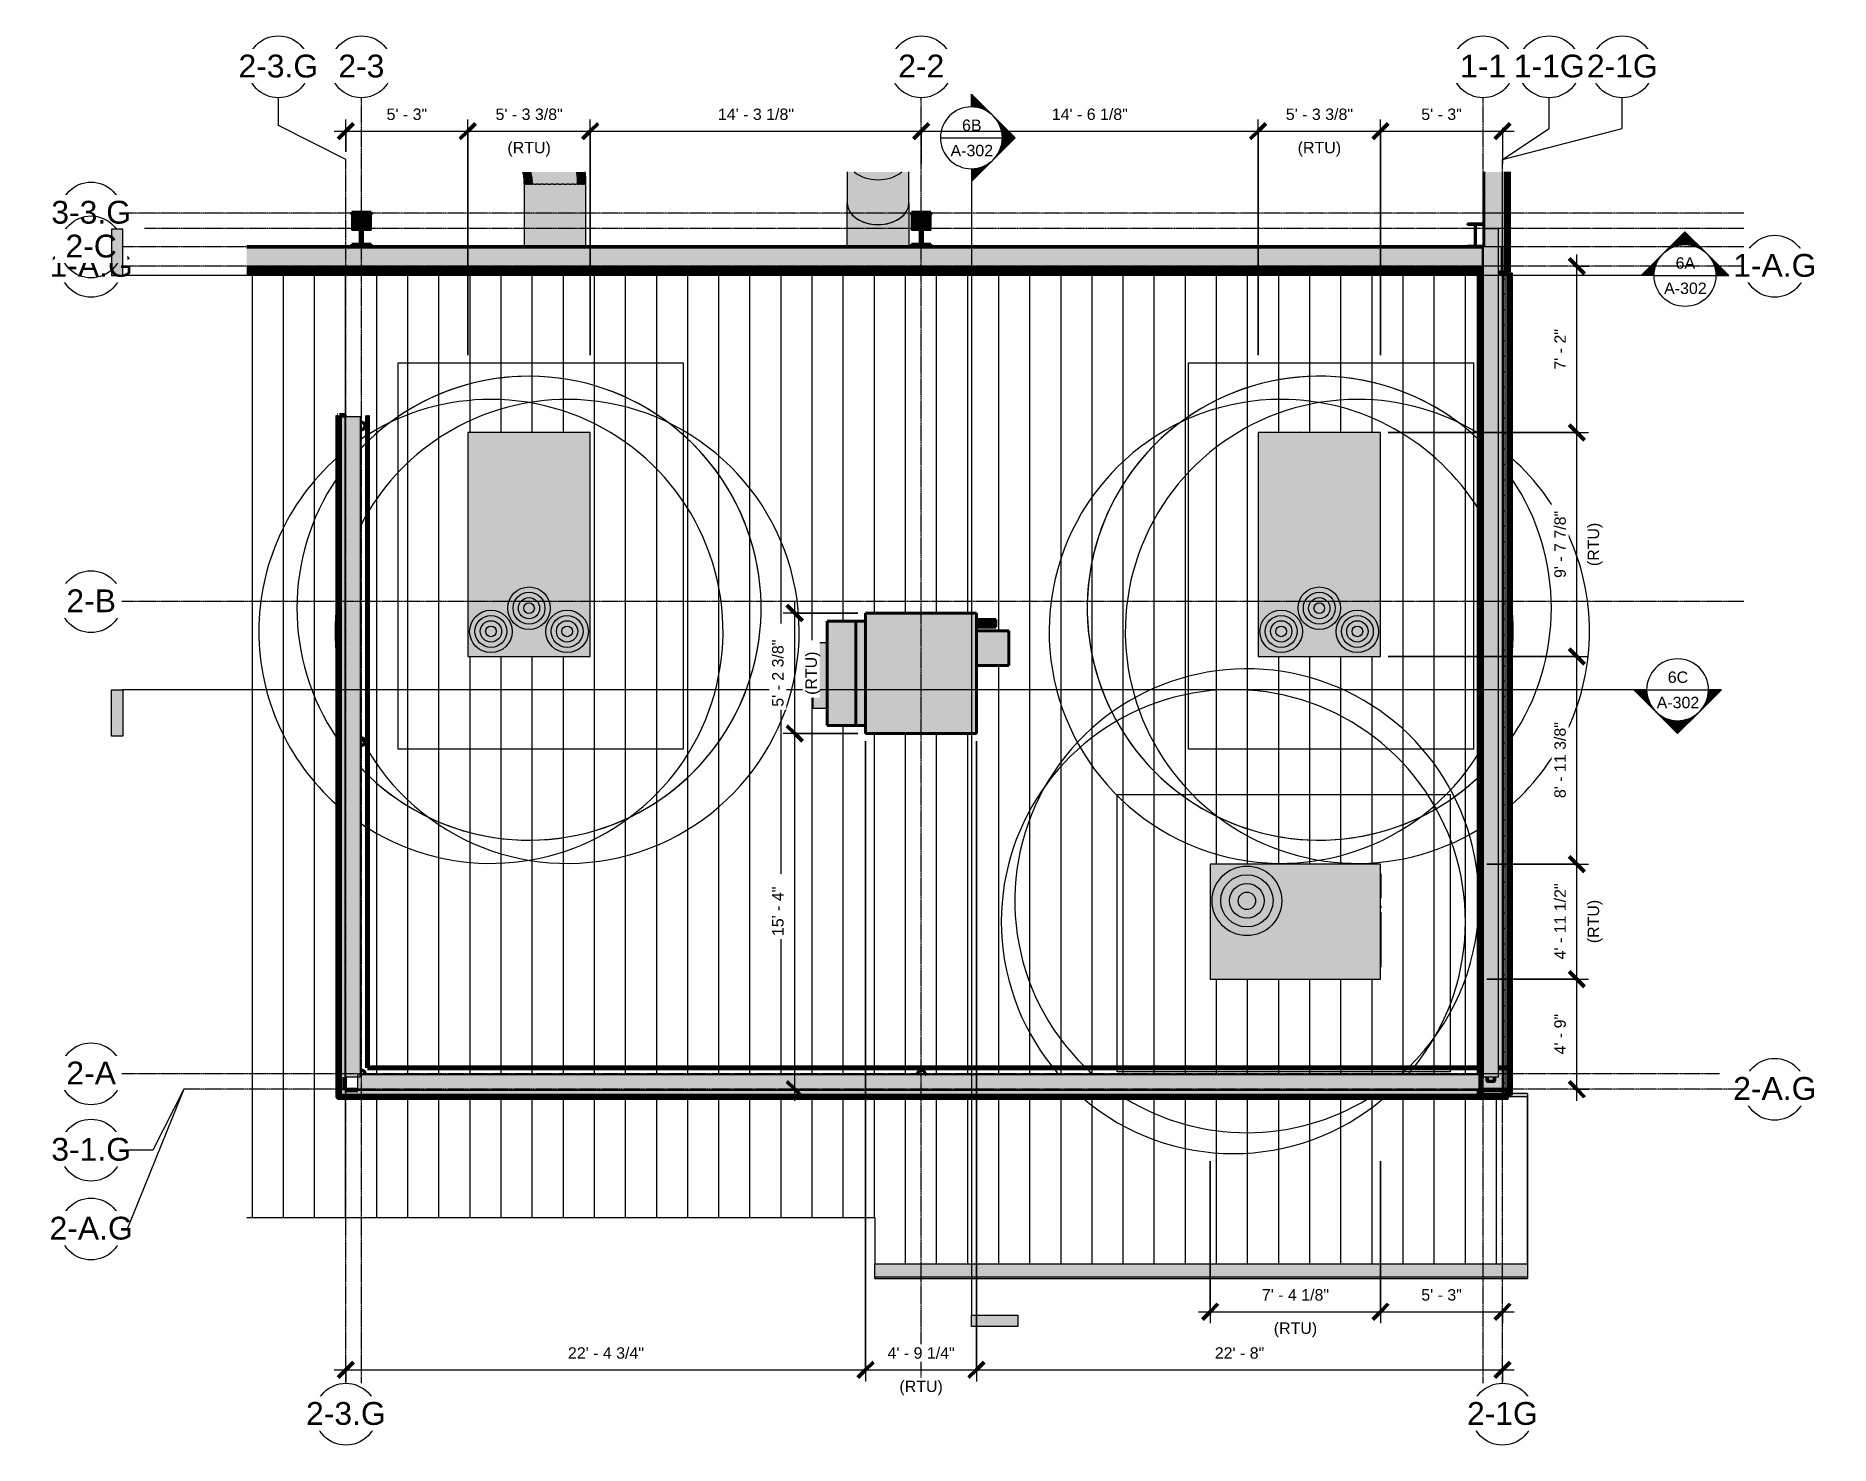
# Model space of a CAD drawing. Header units: inches. Extents: x 21290 to 29226, y -23522 to -20467.
# Drawn here: x 26982 to 27910, y -22979 to -22250 of the extents above; entities that cross this region are included whole.
import ezdxf

# ---------------------------------------------------------------- set-up
doc = ezdxf.new("R2010")
doc.units = ezdxf.units.IN
doc.header["$MEASUREMENT"] = 0
doc.linetypes.add('Grid Line 1_2_', pattern=[0.875, 0.5, -0.125, 0.125, -0.125])
for name, color, linetype, lineweight in [('A-ANNO-DIMS', 211, 'Continuous', 9), ('A-ANNO-DIMS-64', 211, 'Continuous', 9), ('A-GLAZ-CWMG', 51, 'Continuous', 9), ('A-ROOF', 132, 'Continuous', 9), ('A-ROOF-OTLN', 132, 'Continuous', 9), ('A-ROOF-PATT', 132, 'Continuous', 9), ('A-WALL', 113, 'Continuous', 9), ('A-WALL-PATT', 111, 'Continuous', 25), ('G-ANNO-SYMB', 111, 'Continuous', 9), ('M-EQPM', 50, 'Continuous', 9), ('M-HVAC-DUCT', 70, 'Continuous', 9), ('S-BEAM', 12, 'Continuous', 9), ('S-COLS', 52, 'Continuous', 9), ('S-GRID', 1, 'Continuous', 9), ('S-GRID-IDEN', 1, 'Continuous', 9)]:
    doc.layers.add(name, color=color, linetype=linetype, lineweight=lineweight)
doc.styles.add('Arial_2', font='arial.ttf', dxfattribs={"height": 11.802395})
doc.styles.add('Arial_3', font='arial.ttf', dxfattribs={"height": 5.901198})
doc.dimstyles.new('Linear_-_3_32__Arial', dxfattribs={"dimscale": 12, "dimtxt": 6, "dimasz": 0.666667, "dimexe": 0.5, "dimexo": 0.333333, "dimgap": 0.333333, "dimtad": 1, "dimdec": 4, "dimrnd": 0.0625, "dimzin": 1, "dimdsep": 46, "dimlunit": 4, "dimtxsty": 'Arial_3', "dimblk1": 'OBLIQUE', "dimblk2": 'OBLIQUE', "dimsah": 1, "dimcen": 0.09, "dimdle": 0.5, "dimazin": 0, "dimtfac": 1, "dimtdec": 4, "dimtix": 1, "dimtmove": 0, "dimatfit": 3, "dimfxl": 1, "dimtvp": 1, "dimtfill": 1, "dimfrac": 2, "dimtolj": 1, "dimtzin": 0, "dimarcsym": 2})
doc.dimstyles.new('Linear_-_3_32__Arial_1', dxfattribs={"dimscale": 12, "dimtxt": 6, "dimasz": 0.666667, "dimexe": 0.5, "dimexo": 0.333333, "dimgap": 0.333333, "dimtad": 1, "dimdec": 4, "dimrnd": 0.0625, "dimzin": 1, "dimdsep": 46, "dimlunit": 4, "dimtxsty": 'Arial_3', "dimblk1": 'OBLIQUE', "dimblk2": 'OBLIQUE', "dimsah": 1, "dimcen": 0.09, "dimdle": 0.5, "dimazin": 0, "dimtfac": 1, "dimtdec": 4, "dimtix": 1, "dimtmove": 0, "dimatfit": 3, "dimfxl": 1, "dimtvp": 1, "dimtfill": 1, "dimfrac": 2, "dimtolj": 1, "dimtzin": 0, "dimarcsym": 2})
doc.dimstyles.new('Linear_-_3_32__Arial_2', dxfattribs={"dimscale": 12, "dimtxt": 6, "dimasz": 0.666667, "dimexe": 0.5, "dimexo": 0.333333, "dimgap": 0.333333, "dimtad": 1, "dimdec": 4, "dimrnd": 0.0625, "dimzin": 1, "dimdsep": 46, "dimlunit": 4, "dimtxsty": 'Arial_3', "dimblk1": 'OBLIQUE', "dimblk2": 'OBLIQUE', "dimsah": 1, "dimcen": 0.09, "dimdle": 0.5, "dimazin": 0, "dimtfac": 1, "dimtdec": 4, "dimtix": 1, "dimtmove": 0, "dimatfit": 3, "dimfxl": 1, "dimtvp": 1, "dimtfill": 1, "dimfrac": 2, "dimtolj": 1, "dimtzin": 0, "dimarcsym": 2})
pattern_1 = [(45, (1459.104, 0), (-6.3356768, 6.3356768), []), (45, (1459.104, 9.6), (-6.3356768, 6.3356768), [])]
pattern_2 = [(225, (27150.494, -22360.053), (6.3356768, -6.3356768), []), (225, (27150.494, -22369.653), (6.3356768, -6.3356768), [])]
pattern_3 = [(225, (27439.994, -22360.053), (6.3356768, -6.3356768), []), (225, (27439.994, -22369.653), (6.3356768, -6.3356768), [])]

msp = doc.modelspace()

# ---------------------------------------------------------------- texts
at = {"layer": 'G-ANNO-SYMB', "char_height": 5.901198, "attachment_point": 2, "line_spacing_factor": 0.938532, "style": 'Arial_3'}
for s, insert, width in [('6B', (27466.12539, -22293.66055), 12.024), ('A-302', (27466.12539, -22306.75138), 26.208), ('6A', (27835.09887, -22364.91089), 12.024), ('A-302', (27835.09887, -22378.00171), 26.208), ('6C', (27831.26784, -22579.18421), 12.528), ('A-302', (27831.26784, -22592.27503), 26.208)]:
    msp.add_mtext(s, dxfattribs=dict(at, insert=insert, width=width))

# ---------------------------------------------------------------- blocks, each defined once
blk = doc.blocks.new('Carrier_48TC_Standard_Efficiency_Gas_Heat_Electric_Cooling_Packaged_Rooftop_Unit_3_to_15_nominal_tons - 15 ton 48TC__16-873539-Roof Low - Callout 6')
at = {"layer": 'M-EQPM'}
for points in [[(-57.94, -31.69), (57.94, -31.69), (57.94, 31.69), (-57.94, 31.69), (-57.94, 22.38)], [(57.94, 15.44), (58.06, 15.44), (58.06, 27.31), (57.94, 27.31), (57.94, 22.38)], [(57.94, 9.44), (57.94, 9.31), (58.06, 9.31), (58.06, 10.32), (57.94, 10.32), (57.94, 9.55)], [(57.94, -25.06), (58.06, -25.06), (58.06, 6.69), (57.94, 6.69)]]:
    blk.add_hatch(color=256, dxfattribs=at).paths.add_polyline_path(points, flags=0)
for p, q in [((-105.94, -79.69), (-105.94, 67.69)), ((-105.94, 67.69), (93.94, 67.69)), ((93.94, 67.69), (93.94, -79.69)), ((57.94, 31.69), (-57.94, 31.69)), ((-57.94, 31.69), (-57.94, -31.69)), ((57.94, -31.69), (57.94, 31.69)), ((58.06, 27.31), (57.94, 27.31)), ((58.06, 27.31), (58.06, 15.44)), ((57.94, 15.44), (58.06, 15.44)), ((58.06, 10.34), (57.94, 10.34)), ((57.94, 9.29), (58.06, 9.29)), ((58.06, 10.32), (58.06, 10.34)), ((58.06, 10.34), (58.06, 9.29)), ((58.06, 9.29), (58.06, 9.31)), ((58.06, 6.69), (57.94, 6.69)), ((58.06, 6.69), (58.06, -25.06)), ((57.94, -25.06), (58.06, -25.06)), ((-57.94, -31.69), (57.94, -31.69)), ((93.94, -79.69), (-105.94, -79.69))]:
    blk.add_line(p, q, dxfattribs=at)
for centre, radius in [((-44.94, 19.69), 11), ((-44.94, 19.69), 8.25), ((-44.94, 19.69), 5.5), ((-44.94, 19.69), 2.75), ((-32.94, 0), 11), ((-32.94, 0), 8.25), ((-32.94, 0), 5.5), ((-32.94, 0), 2.75), ((-44.94, -19.69), 11), ((-44.94, -19.69), 8.25), ((-44.94, -19.69), 5.5), ((-44.94, -19.69), 2.75)]:
    blk.add_circle(centre, radius, dxfattribs=at)
for centre, start, end in [((-44.94, 19.69), 360, 238.33965), ((-32.94, 0), 316.57446, 180), ((-32.94, 0), 360, 223.42554), ((-44.94, -19.69), 360, 211.55137), ((-44.94, 19.69), 301.66035, 360), ((-32.94, 0), 180, 223.42554), ((-32.94, 0), 316.57446, 360), ((-44.94, -19.69), 328.44863, 360), ((-44.94, -19.69), 220.76338, 221.34586), ((-44.94, -19.69), 221.69535, 318.30465), ((-32.94, 0), 234.76934, 235.58078), ((-32.94, 0), 234.76934, 235.58078), ((-32.94, 0), 236.06764, 303.93236), ((-32.94, 0), 236.06764, 303.93236), ((-44.94, 19.69), 258.83997, 261.57215), ((-44.94, 19.69), 263.41715, 276.58285), ((-44.94, 19.69), 278.42785, 281.16003), ((-32.94, 0), 304.41922, 305.23066), ((-32.94, 0), 304.41922, 305.23066), ((-44.94, -19.69), 318.65414, 319.23662)]:
    blk.add_arc(centre, 120, start, end, dxfattribs=at)
blk = doc.blocks.new('Carrier_48TC_Standard_Efficiency_Gas_Heat_Electric_Cooling_Packaged_Rooftop_Unit_3_to_15_nominal_tons - 15 ton 48TC__16-V17-Roof Low - Callout 6')
at = {"layer": 'M-EQPM'}
for points in [[(-57.94, -31.69), (57.94, -31.69), (57.94, 31.69), (-57.94, 31.69), (-57.94, -31.43)], [(57.94, 15.44), (58.06, 15.44), (58.06, 27.31), (57.94, 27.31)], [(57.94, 9.36), (57.94, 9.31), (58.06, 9.31), (58.06, 10.32), (57.94, 10.32), (57.94, 9.44)], [(57.94, -25.06), (58.06, -25.06), (58.06, 6.69), (57.94, 6.69), (57.94, -9.25)]]:
    blk.add_hatch(color=256, dxfattribs=at).paths.add_polyline_path(points, flags=0)
for p, q in [((-105.94, -79.69), (-105.94, 67.69)), ((-105.94, 67.69), (93.94, 67.69)), ((93.94, 67.69), (93.94, -79.69)), ((57.94, 31.69), (-57.94, 31.69)), ((-57.94, 31.69), (-57.94, -31.69)), ((57.94, -31.69), (57.94, 31.69)), ((58.06, 27.31), (57.94, 27.31)), ((58.06, 27.31), (58.06, 15.44)), ((57.94, 15.44), (58.06, 15.44)), ((58.06, 10.34), (57.94, 10.34)), ((57.94, 9.29), (58.06, 9.29)), ((58.06, 10.32), (58.06, 10.34)), ((58.06, 10.34), (58.06, 9.29)), ((58.06, 9.29), (58.06, 9.31)), ((58.06, 6.69), (57.94, 6.69)), ((58.06, 6.69), (58.06, -25.06)), ((57.94, -25.06), (58.06, -25.06)), ((-57.94, -31.69), (57.94, -31.69)), ((93.94, -79.69), (-105.94, -79.69))]:
    blk.add_line(p, q, dxfattribs=at)
for centre, radius in [((-44.94, 19.69), 11), ((-44.94, 19.69), 8.25), ((-44.94, 19.69), 5.5), ((-44.94, 19.69), 2.75), ((-32.94, 0), 11), ((-32.94, 0), 8.25), ((-32.94, 0), 5.5), ((-32.94, 0), 2.75), ((-44.94, -19.69), 11), ((-44.94, -19.69), 8.25), ((-44.94, -19.69), 5.5), ((-44.94, -19.69), 2.75)]:
    blk.add_circle(centre, radius, dxfattribs=at)
for centre, start, end in [((-44.94, 19.69), 41.69535, 138.30465), ((-32.94, 0), 56.06764, 123.93236), ((-32.94, 0), 56.06764, 123.93236), ((-44.94, 19.69), 138.65414, 139.23662), ((-32.94, 0), 124.41922, 125.23066), ((-32.94, 0), 124.41922, 125.23066), ((-44.94, -19.69), 98.42785, 101.16003), ((-44.94, -19.69), 83.41715, 96.58285), ((-44.94, -19.69), 78.83997, 81.57215), ((-32.94, 0), 54.76934, 55.58078), ((-32.94, 0), 54.76934, 55.58078), ((-44.94, 19.69), 40.76338, 41.34586), ((-44.94, 19.69), 145.75538, 147.81921), ((-32.94, 0), 133.38162, 135.82815), ((-32.94, 0), 133.38162, 135.82815), ((-44.94, -19.69), 119.03896, 120.59634), ((-44.94, -19.69), 117.41336, 118.93828), ((-44.94, -19.69), 117.0361, 117.30846), ((-44.94, -19.69), 59.40366, 62.9639), ((-32.94, 0), 44.17016, 46.6203), ((-32.94, 0), 44.17016, 46.6203), ((-44.94, 19.69), 32.17973, 34.24575), ((-44.94, 19.69), 148.13392, 360), ((-44.94, -19.69), 121.14522, 360), ((-32.94, 0), 180, 43.7987), ((-32.94, 0), 136.2013, 180), ((-32.94, 0), 136.2013, 360), ((-44.94, -19.69), 360, 58.85478), ((-32.94, 0), 360, 43.7987), ((-44.94, 19.69), 360, 31.86608)]:
    blk.add_arc(centre, 120, start, end, dxfattribs=at)
blk = doc.blocks.new('Carrier_48TC_Standard_Efficiency_Gas_Heat_Electric_Cooling_Packaged_Rooftop_Unit_3_to_15_nominal_tons - 12_5 ton 48TC__14-1350227-Roof Low - Callout 6')
at = {"layer": 'M-EQPM'}
for points in [[(34.35, -29.75), (44.06, -29.75), (44.06, 29.75), (-44.06, 29.75), (-44.06, -29.75), (12.17, -29.75)], [(44.06, 12.12), (44.19, 12.12), (44.19, 24.75), (44.06, 24.75)], [(44.06, 7.12), (44.19, 7.12), (44.19, 8.13), (44.06, 8.13), (44.06, 7.17)], [(44.06, -23.5), (44.19, -23.5), (44.19, 4.87), (44.06, 4.87)]]:
    blk.add_hatch(color=256, dxfattribs=at).paths.add_polyline_path(points, flags=0)
for p, q in [((-92.06, -75.06), (-92.06, 65.75)), ((-92.06, 65.75), (80.06, 65.75)), ((80.06, 65.75), (80.06, -75.06)), ((44.06, 29.75), (-44.06, 29.75)), ((-44.06, 29.75), (-44.06, -29.75)), ((44.06, -29.75), (44.06, 29.75)), ((44.19, 24.75), (44.06, 24.75)), ((44.19, 24.75), (44.19, 12.12)), ((44.06, 12.12), (44.19, 12.12)), ((44.19, 8.15), (44.06, 8.15)), ((44.06, 7.1), (44.19, 7.1)), ((44.19, 4.87), (44.06, 4.87)), ((44.19, 8.13), (44.19, 8.15)), ((44.19, 8.15), (44.19, 7.1)), ((44.19, 7.1), (44.19, 7.12)), ((44.19, 4.87), (44.19, -23.5)), ((44.06, -23.5), (44.19, -23.5)), ((-44.06, -29.75), (44.06, -29.75)), ((-92.06, -77.75), (-92.06, -75.63)), ((80.06, -77.75), (-92.06, -77.75)), ((80.06, -75.62), (80.06, -77.75))]:
    blk.add_line(p, q, dxfattribs=at)
for radius in [18, 13.5, 9, 4.5]:
    blk.add_circle((-25.06, 10.75), radius, dxfattribs=at)
for centre, start, end in [((-25.06, 10.75), 1.63453, 225.66446), ((-32.06, 0), 321.25589, 180), ((-25.06, 10.75), 314.33554, 358.36547), ((-32.06, 0), 180, 218.74411), ((-32.06, 0), 219.0936, 221.34586), ((-25.06, 10.75), 226.04651, 228.63116), ((-25.06, 10.75), 311.36884, 313.95349), ((-32.06, 0), 318.65414, 320.90963), ((-32.06, 0), 228.67589, 229.34682), ((-32.06, 0), 229.74938, 310.25062), ((-25.06, 10.75), 237.20364, 238.01508), ((-25.06, 10.75), 238.50194, 301.49806), ((-25.06, 10.75), 301.98492, 302.79636), ((-32.06, 0), 310.65318, 311.32411)]:
    blk.add_arc(centre, 120, start, end, dxfattribs=at)
blk = doc.blocks.new('he3xrtf - 115 V Single Phase-880047-Roof Low - Callout 6')
at = {"layer": 'M-EQPM'}
for points in [[(-28.63, 31.19), (-28.63, -31.19), (28.62, -31.19), (28.62, 31.19), (-6.15, 31.19)], [(28.62, 27), (28.62, -27), (33.75, -27), (33.75, 27)], [(48.5, 27), (33.75, 27), (33.75, -27), (48.5, -27)], [(-45.38, -4), (-45.38, -22), (-28.63, -22), (-28.63, -4)], [(-38.75, -23.81), (-38.75, -27.81), (-28.63, -27.81), (-28.63, -23.81)]]:
    blk.add_hatch(color=256, dxfattribs=at).paths.add_polyline_path(points, flags=0)
at = {"layer": 'M-EQPM', "lineweight": 40}
for p, q in [((28.62, 31.19), (-28.63, 31.19)), ((-28.63, 31.19), (-28.63, -31.19)), ((28.62, -31.19), (28.62, 31.19)), ((28.62, 27), (33.75, 27)), ((28.62, -27), (28.62, 27)), ((33.75, 27), (48.5, 27)), ((33.75, 27), (33.75, -27)), ((48.5, 27), (48.5, -27)), ((-45.38, -4), (-28.63, -4)), ((-45.38, -4), (-45.38, -22)), ((-28.63, -4), (-28.63, -22)), ((-28.63, -22), (-45.38, -22)), ((-38.75, -27.81), (-38.75, -23.81)), ((-28.63, -23.81), (-38.75, -23.81)), ((-38.75, -27.81), (-28.63, -27.81)), ((33.75, -27), (28.62, -27)), ((48.5, -27), (33.75, -27)), ((-28.63, -31.19), (28.62, -31.19))]:
    blk.add_line(p, q, dxfattribs=at)
blk = doc.blocks.new('Rectangular Mullion - Profile_Polycarbonate_Upper and left-1528482-Roof Low - Callout 6')
at = {"layer": 'A-GLAZ-CWMG'}
blk.add_hatch(color=256, dxfattribs=at).paths.add_polyline_path([(0, 1.14), (0, -0.98), (-2.83, -0.98), (-2.83, -0.86), (-2.77, -0.86), (-2.77, -0.92), (-0.06, -0.92), (-0.06, 1.08), (-3.56, 1.08), (-3.56, 0.85), (-3.37, 0.85), (-3.37, 0.79), (-3.62, 0.79), (-3.62, 1.14)], flags=0)
at = {"layer": 'A-GLAZ-CWMG', "lineweight": 30}
for p, q in [((-3.62, 1.14), (0, 1.14)), ((-3.62, 0.79), (-3.62, 1.14)), ((-3.37, 0.79), (-3.62, 0.79)), ((-0.06, 1.08), (-3.56, 1.08)), ((-3.56, 1.08), (-3.56, 0.85)), ((-3.56, 0.85), (-3.37, 0.85)), ((-3.37, 0.85), (-3.37, 0.79)), ((-0.06, -0.92), (-0.06, 1.08)), ((0, 1.14), (0, -0.98)), ((-2.83, -0.98), (-2.83, -0.86)), ((-2.83, -0.86), (-2.77, -0.86)), ((0, -0.98), (-2.83, -0.98)), ((-2.77, -0.86), (-2.77, -0.92)), ((-2.77, -0.92), (-0.06, -0.92))]:
    blk.add_line(p, q, dxfattribs=at)
blk = doc.blocks.new('Girt_C - 8_D-1472943-Roof Low - Callout 6')
at = {"layer": 'S-BEAM'}
for points in [[(26269.89, -22795.62), (26269.89, -22787.99), (25689.64, -22787.99), (25689.64, -22795.62), (26269.66, -22795.62)], [(26269.89, -22787.99), (26269.89, -22787.8), (25690.85, -22787.83), (25690.84, -22787.87), (25690.76, -22787.9), (25690.7, -22787.99), (26269.66, -22787.99)], [(26269.89, -22795.8), (26269.89, -22795.62), (25689.64, -22795.62), (25689.64, -22795.8), (26269.66, -22795.8)]]:
    blk.add_hatch(color=256, dxfattribs=at).paths.add_polyline_path(points, flags=0)
for p, q in [((26269.89, -22787.8), (25689.64, -22787.8)), ((25689.64, -22795.62), (25689.64, -22787.99)), ((26269.89, -22787.8), (26269.89, -22787.99)), ((26269.89, -22787.99), (26269.89, -22795.62)), ((25689.64, -22795.8), (25689.64, -22795.62)), ((25689.64, -22795.8), (26269.89, -22795.8)), ((26269.89, -22795.62), (26269.89, -22795.8))]:
    blk.add_line(p, q, dxfattribs=at)
blk = doc.blocks.new('Girt_C - 8_D-1405606-Roof Low - Callout 6')
at = {"layer": 'S-BEAM'}
for points in [[(25682.89, -22789.05), (25683.08, -22789.05), (25683.08, -22447.3), (25682.89, -22447.3), (25682.89, -22778.06)], [(25690.7, -22789.05), (25690.7, -22447.3), (25683.08, -22447.3), (25683.08, -22789.05), (25687.54, -22789.05)], [(25690.7, -22787.99), (25690.76, -22787.9), (25690.84, -22787.87), (25690.89, -22787.73), (25690.89, -22447.3), (25690.7, -22447.3), (25690.7, -22787.92)]]:
    blk.add_hatch(color=256, dxfattribs=at).paths.add_polyline_path(points, flags=0)
for p, q in [((25682.89, -22447.3), (25682.89, -22789.05)), ((25682.89, -22447.3), (25683.08, -22447.3)), ((25683.08, -22447.3), (25690.7, -22447.3)), ((25690.7, -22447.3), (25690.89, -22447.3)), ((25690.89, -22789.05), (25690.89, -22447.3)), ((25683.08, -22789.05), (25682.89, -22789.05)), ((25690.7, -22789.05), (25683.08, -22789.05))]:
    blk.add_line(p, q, dxfattribs=at)
blk = doc.blocks.new('columns and girder2 - one-1334686-Roof Low - Callout 6')
at = {"layer": 'S-BEAM'}
h = blk.add_hatch(dxfattribs=at)
h.set_pattern_fill('FP_22', color=256, style=0, pattern_type=2)
h.set_pattern_definition(pattern_2)
h.paths.add_polyline_path([(0, -1.25), (-5, -1.25), (-5, -2), (5, -2), (5, -1.25)], flags=0)
h.paths.add_polyline_path([(-5, -17.03), (-5, -18.55), (5, -18.55), (5, -17.03)], flags=0)
h = blk.add_hatch(color=256, dxfattribs=at)
h.paths.add_polyline_path([(-5, -9.2), (-5, -17.03), (-0.63, -17.03), (-0.63, -9.2)], flags=0)
h.paths.add_polyline_path([(0.62, -9.2), (0.62, -17.03), (5, -17.03), (5, -9.2)], flags=0)
h = blk.add_hatch(dxfattribs=at)
h.set_pattern_fill('FP_22', color=256, style=0, pattern_type=2)
h.set_pattern_definition(pattern_2)
h.paths.add_polyline_path([(-0.63, -2), (-0.63, -17.03), (0.62, -17.03), (0.62, -2)], flags=0)
at = {"layer": 'S-BEAM', "lineweight": 40}
for p, q in [((-5, -1.25), (-5, -2)), ((-5, -2), (5, -2)), ((0.62, -2), (-0.63, -2)), ((-0.63, -2), (-0.63, -17.03)), ((0.62, -17.03), (0.62, -2)), ((5, -2), (5, -1.25)), ((5, -17.03), (-5, -17.03)), ((-5, -17.03), (-5, -18.55)), ((-5, -18.55), (5, -18.55)), ((-0.63, -17.03), (0.62, -17.03)), ((5, -18.55), (5, -17.03))]:
    blk.add_line(p, q, dxfattribs=at)
at = {"layer": 'S-BEAM'}
for p, q in [((-5, -17.03), (-5, -9.2)), ((-0.63, -9.2), (-5, -9.2)), ((5, -9.2), (0.62, -9.2)), ((5, -9.2), (5, -17.03))]:
    blk.add_line(p, q, dxfattribs=at)
blk = doc.blocks.new('columns and girder2 - one-V18-Roof Low - Callout 6')
at = {"layer": 'S-BEAM'}
h = blk.add_hatch(dxfattribs=at)
h.set_pattern_fill('FP_23', color=256, style=0, pattern_type=2)
h.set_pattern_definition(pattern_3)
h.paths.add_polyline_path([(5, -1.25), (-5, -1.25), (-5, -2), (5, -2)], flags=0)
h.paths.add_polyline_path([(-5, -17.03), (-5, -18.55), (5, -18.55), (5, -17.03)], flags=0)
h = blk.add_hatch(color=256, dxfattribs=at)
h.paths.add_polyline_path([(-5, -9.2), (-5, -17.03), (-0.63, -17.03), (-0.63, -9.2)], flags=0)
h.paths.add_polyline_path([(0.62, -9.2), (0.62, -17.03), (5, -17.03), (5, -9.2)], flags=0)
h = blk.add_hatch(dxfattribs=at)
h.set_pattern_fill('FP_23', color=256, style=0, pattern_type=2)
h.set_pattern_definition(pattern_3)
h.paths.add_polyline_path([(-0.63, -2), (-0.63, -17.03), (0.62, -17.03), (0.62, -2)], flags=0)
at = {"layer": 'S-BEAM', "lineweight": 40}
for p, q in [((-5, -1.25), (-5, -2)), ((-5, -2), (5, -2)), ((0.62, -2), (-0.63, -2)), ((-0.63, -2), (-0.63, -17.03)), ((0.62, -17.03), (0.62, -2)), ((5, -2), (5, -1.25)), ((5, -17.03), (-5, -17.03)), ((-5, -17.03), (-5, -18.55)), ((-5, -18.55), (5, -18.55)), ((-0.63, -17.03), (0.62, -17.03)), ((5, -18.55), (5, -17.03))]:
    blk.add_line(p, q, dxfattribs=at)
at = {"layer": 'S-BEAM'}
for p, q in [((-5, -17.03), (-5, -9.2)), ((-0.63, -9.2), (-5, -9.2)), ((5, -9.2), (0.62, -9.2)), ((5, -9.2), (5, -17.03))]:
    blk.add_line(p, q, dxfattribs=at)
blk = doc.blocks.new('Girt_C - 8_D-1405608-Roof Low - Callout 6')
at = {"layer": 'S-BEAM'}
for points in [[(26271.58, -22789.05), (26279.2, -22789.05), (26279.2, -22350.05), (26272.04, -22350.05), (26272.04, -22359.55), (26271.58, -22359.55), (26271.58, -22787.59)], [(26271.45, -22789.05), (26271.58, -22789.05), (26271.58, -22359.55), (26271.39, -22359.55), (26271.39, -22789.05)], [(26279.39, -22789.05), (26279.39, -22359.55), (26279.2, -22359.55), (26279.2, -22789.05), (26279.34, -22789.05)]]:
    blk.add_hatch(color=256, dxfattribs=at).paths.add_polyline_path(points, flags=0)
for p, q in [((26272.04, -22350.05), (26279.2, -22350.05)), ((26279.39, -22789.05), (26279.39, -22350.05)), ((26271.39, -22359.55), (26271.39, -22789.05)), ((26271.58, -22789.05), (26271.39, -22789.05)), ((26279.2, -22789.05), (26271.58, -22789.05)), ((26279.39, -22789.05), (26279.2, -22789.05))]:
    blk.add_line(p, q, dxfattribs=at)
blk = doc.blocks.new('Girt_C - 8_D-1411125-Roof Low - Callout 6')
at = {"layer": 'S-BEAM'}
for points in [[(26279.39, -22372.93), (26280.74, -22372.93), (26280.74, -22359.55), (26279.39, -22359.55)], [(26280.75, -22372.93), (26280.81, -22372.93), (26280.81, -22359.55), (26280.74, -22359.55), (26280.74, -22372.93)], [(26281.2, -22372.93), (26281.39, -22372.93), (26281.37, -22359.55), (26280.81, -22359.55), (26280.81, -22372.93), (26281.2, -22372.93)]]:
    blk.add_hatch(color=256, dxfattribs=at).paths.add_polyline_path(points, flags=0)
for p, q in [((26280.74, -22359.55), (26280.74, -22372.93)), ((26280.81, -22359.55), (26280.81, -22372.93)), ((26281.39, -22359.55), (26281.39, -22372.93))]:
    blk.add_line(p, q, dxfattribs=at)
blk = doc.blocks.new('Girt_Z - 10_D-1472864-Roof Low - Callout 6')
at = {"layer": 'S-BEAM'}
for points in [[(26270.89, -22360.13), (26270.89, -22359.55), (25632.1, -22359.55), (25632.1, -22360.13), (26264.11, -22360.13)], [(26270.89, -22360.2), (26270.89, -22360.13), (25632.1, -22360.13), (25632.1, -22360.2), (26264.11, -22360.2)], [(26270.89, -22369.37), (26270.89, -22360.2), (25632.1, -22360.2), (25632.1, -22369.37), (26269.66, -22369.37)], [(26270.89, -22369.55), (26270.89, -22369.37), (25632.1, -22369.39), (25632.1, -22369.55), (26269.66, -22369.55)]]:
    blk.add_hatch(color=256, dxfattribs=at).paths.add_polyline_path(points, flags=0)
for p, q in [((26270.89, -22359.55), (25632.1, -22359.55)), ((26270.89, -22360.13), (25632.1, -22360.13)), ((26270.89, -22360.2), (25632.1, -22360.2)), ((26270.89, -22359.55), (26270.89, -22360.13)), ((26270.89, -22360.13), (26270.89, -22360.2)), ((26270.89, -22360.2), (26270.89, -22369.37)), ((25632.1, -22369.55), (26270.89, -22369.55)), ((26270.89, -22369.37), (26270.89, -22369.55))]:
    blk.add_line(p, q, dxfattribs=at)
blk = doc.blocks.new('Girt_Z - 10_D-1223971-Roof Low - Callout 6')
at = {"layer": 'S-BEAM'}
for points in [[(26271.39, -22359.55), (26271.96, -22359.55), (26271.96, -22320.77), (26271.39, -22320.77), (26271.39, -22358.87)], [(26271.96, -22359.55), (26272.04, -22359.55), (26272.04, -22320.77), (26271.96, -22320.77), (26271.96, -22358.87)], [(26281.2, -22359.55), (26281.2, -22320.77), (26272.04, -22320.77), (26272.04, -22359.55), (26275.2, -22359.55)], [(26281.3, -22359.55), (26281.39, -22359.55), (26281.37, -22320.77), (26281.2, -22320.77), (26281.2, -22359.55)]]:
    blk.add_hatch(color=256, dxfattribs=at).paths.add_polyline_path(points, flags=0)
for p, q in [((26271.39, -22320.77), (26271.39, -22359.55)), ((26271.96, -22320.77), (26271.96, -22359.55)), ((26272.04, -22320.77), (26272.04, -22359.55)), ((26281.39, -22359.55), (26281.39, -22320.77)), ((26271.96, -22359.55), (26271.39, -22359.55)), ((26272.04, -22359.55), (26271.96, -22359.55)), ((26281.2, -22359.55), (26272.04, -22359.55)), ((26281.39, -22359.55), (26281.2, -22359.55))]:
    blk.add_line(p, q, dxfattribs=at)
blk = doc.blocks.new('Rectangular Mullion - Profile_Polycarbonate_right-1125060-Roof Low - Callout 6')
at = {"layer": 'A-GLAZ-CWMG'}
h = blk.add_hatch(color=256, dxfattribs=at)
h.paths.add_polyline_path([(-1.25, -0.98), (-1.25, -0.92), (-2.77, -0.92), (-2.77, -0.86), (-2.83, -0.86), (-2.83, -0.98)], flags=0)
h.paths.add_polyline_path([(-3.37, 0.79), (-3.37, 0.85), (-3.56, 0.85), (-3.56, 1.08), (-1.25, 1.1), (-1.25, 1.14), (-3.62, 1.14), (-3.62, 0.79)], flags=0)
at = {"layer": 'A-GLAZ-CWMG', "lineweight": 30}
for p, q in [((-1.25, 1.14), (-3.62, 1.14)), ((-3.62, 1.14), (-3.62, 0.79)), ((-3.62, 0.79), (-3.37, 0.79)), ((-3.56, 0.85), (-3.56, 1.08)), ((-3.56, 1.08), (-1.25, 1.08)), ((-3.37, 0.85), (-3.56, 0.85)), ((-3.37, 0.79), (-3.37, 0.85)), ((-2.77, -0.86), (-2.83, -0.86)), ((-2.83, -0.86), (-2.83, -0.98)), ((-2.83, -0.98), (-1.25, -0.98)), ((-2.77, -0.92), (-2.77, -0.86)), ((-1.25, -0.92), (-2.77, -0.92))]:
    blk.add_line(p, q, dxfattribs=at)
blk = doc.blocks.new('HSS-Hollow Structural Section - HSS1-1_2X1-1_2X1_8 - Obsolete-1395972-Roof Low - Callout 6')
at = {"layer": 'S-BEAM'}
for points in [[(26275.2, -22798.82), (26294.39, -22798.82), (26294.39, -22797.79), (26286.2, -22797.79), (26286.2, -22798.3), (26285.64, -22798.3), (26285.64, -22797.79), (26284.7, -22797.79), (26284.7, -22798.3), (26284.39, -22798.3), (26284.39, -22798.62), (26272.64, -22798.62), (26272.64, -22798.82)], [(26294.39, -22799.04), (26294.39, -22798.82), (26272.64, -22798.82), (26272.64, -22799.04), (26275.2, -22799.04)]]:
    blk.add_hatch(color=256, dxfattribs=at).paths.add_polyline_path(points, flags=0)
h = blk.add_hatch(color=256, dxfattribs=at)
h.paths.add_polyline_path([(26285.64, -22797.54), (26285.64, -22797.5), (26284.7, -22797.5), (26284.7, -22797.54)], flags=0)
h.paths.add_polyline_path([(26294.39, -22797.54), (26294.39, -22797.5), (26286.2, -22797.5), (26286.2, -22797.54)], flags=0)
h = blk.add_hatch(color=256, dxfattribs=at)
h.paths.add_polyline_path([(26284.7, -22797.79), (26285.64, -22797.78), (26285.64, -22797.54), (26284.7, -22797.54), (26284.7, -22797.78)], flags=0)
h.paths.add_polyline_path([(26286.2, -22797.79), (26294.39, -22797.79), (26294.39, -22797.54), (26286.2, -22797.54), (26286.2, -22797.78)], flags=0)
for p, q in [((26272.64, -22799.04), (26294.39, -22799.04)), ((26285.64, -22797.5), (26284.7, -22797.5)), ((26294.39, -22797.5), (26286.2, -22797.5)), ((26294.39, -22797.5), (26294.39, -22797.54)), ((26294.39, -22797.54), (26294.39, -22797.79)), ((26294.39, -22797.79), (26294.39, -22798.82)), ((26294.39, -22798.82), (26294.39, -22799.04))]:
    blk.add_line(p, q, dxfattribs=at)
blk = doc.blocks.new('Rectangular Elbow - Radius - 1 W-1441015-Roof Low - Callout 6')
at = {"layer": 'M-HVAC-DUCT'}
blk.add_hatch(color=256, dxfattribs=at).paths.add_polyline_path([(25926.83, -22598.18), (25932.27, -22598.18), (25932.27, -22564.18), (25924.87, -22564.18), (25924.87, -22598.18), (25925.75, -22598.18)], flags=0)
for p, q in [((25924.87, -22564.18), (25924.87, -22598.18)), ((25924.87, -22598.18), (25924.87, -22564.18)), ((25924.87, -22564.18), (25932.26, -22564.18)), ((25924.87, -22598.18), (25932.26, -22598.18))]:
    blk.add_line(p, q, dxfattribs=at)
blk = doc.blocks.new('Round Elbow - 1_0 D-1542880-Roof Low - Callout 6')
at = {"layer": 'M-HVAC-DUCT'}
for points in [[(25776.03, -22327.05), (25780.17, -22327.05), (25780, -22324.27), (25779.49, -22321.58), (25779.22, -22320.77), (25774.77, -22320.77), (25775.02, -22321.89), (25775.39, -22324.68), (25775.54, -22327.05), (25775.92, -22327.05)], [(25800.66, -22327.05), (25802.8, -22327.05), (25802.61, -22323.01), (25802.32, -22320.77), (25779.22, -22320.77), (25779.49, -22321.58), (25780, -22324.27), (25780.17, -22327.05), (25800.06, -22327.05)], [(25804.14, -22327.05), (25807.42, -22327.05), (25807.4, -22323.97), (25807.12, -22320.77), (25802.32, -22320.77), (25802.63, -22323.2), (25802.8, -22327.05), (25803.74, -22327.05)]]:
    blk.add_hatch(color=256, dxfattribs=at).paths.add_polyline_path(points, flags=0)
for p, q in [((25775.62, -22327.05), (25775.48, -22327.05)), ((25776.2, -22327.05), (25775.86, -22327.05)), ((25777.29, -22327.05), (25776.7, -22327.05)), ((25778.79, -22327.05), (25777.99, -22327.05)), ((25780.17, -22327.05), (25779.69, -22327.05)), ((25780.68, -22327.05), (25780.17, -22327.05)), ((25782.89, -22327.05), (25781.76, -22327.05)), ((25785.36, -22327.05), (25784.09, -22327.05)), ((25788.02, -22327.05), (25786.67, -22327.05)), ((25790.79, -22327.05), (25789.39, -22327.05)), ((25793.57, -22327.05), (25792.18, -22327.05)), ((25796.3, -22327.05), (25794.95, -22327.05)), ((25798.87, -22327.05), (25797.61, -22327.05)), ((25801.23, -22327.05), (25800.08, -22327.05)), ((25802.8, -22327.05), (25802.29, -22327.05)), ((25803.28, -22327.05), (25802.8, -22327.05)), ((25804.98, -22327.05), (25804.18, -22327.05)), ((25806.27, -22327.05), (25805.68, -22327.05)), ((25807.1, -22327.05), (25806.74, -22327.05)), ((25807.48, -22327.05), (25807.35, -22327.05))]:
    blk.add_line(p, q, dxfattribs=at)
at = {"layer": 'M-HVAC-DUCT', "flags": 128}
for points in [[(25774.78, -22320.77), (25774.88, -22321.19), (25775.03, -22321.96), (25775.16, -22322.75), (25775.27, -22323.55), (25775.36, -22324.36), (25775.42, -22325.18), (25775.47, -22326), (25775.48, -22326.83), (25775.48, -22327.05)], [(25807.48, -22327.05), (25807.46, -22325.32), (25807.39, -22323.59), (25807.26, -22321.86), (25807.15, -22320.77)]]:
    blk.add_lwpolyline(points, dxfattribs=at)
blk = doc.blocks.new('Round Elbow - 1_0 D-1571915-Roof Low - Callout 6')
at = {"layer": 'M-HVAC-DUCT'}
for points in [[(25958.54, -22324.83), (25958.54, -22320.77), (25946.29, -22320.79), (25948.26, -22322.18), (25950.54, -22323.31), (25953.07, -22324.15), (25955.77, -22324.66)], [(25958.54, -22324.83), (25961.32, -22324.66), (25964.02, -22324.15), (25966.54, -22323.31), (25968.83, -22322.18), (25970.79, -22320.77), (25958.54, -22320.77), (25958.54, -22321.34)]]:
    blk.add_hatch(color=256, dxfattribs=at).paths.add_polyline_path(points, flags=0)
for start_param, end_param in [(3.837629, 4.712389), (4.712389, 5.587149)]:
    blk.add_ellipse((25958.54, -22313.51), major_axis=(16, 0), ratio=0.707107, start_param=start_param, end_param=end_param, dxfattribs=at)
blk = doc.blocks.new('Round Elbow - 1_0 D-V19-Roof Low - Callout 6')
at = {"layer": 'M-HVAC-DUCT'}
for points in [[(25952.88, -22358.8), (25958.54, -22358.8), (25958.54, -22348.03), (25955.77, -22347.86), (25953.07, -22347.35), (25950.54, -22346.51), (25948.11, -22345.28), (25946.29, -22343.99), (25944.69, -22342.37), (25943.51, -22340.59), (25942.79, -22338.68), (25942.54, -22336.72), (25942.56, -22358.8), (25952.72, -22358.8)], [(25971.43, -22358.8), (25974.54, -22358.8), (25974.54, -22336.72), (25974.3, -22338.68), (25973.58, -22340.59), (25972.4, -22342.37), (25970.8, -22343.99), (25968.83, -22345.38), (25966.54, -22346.51), (25964.02, -22347.35), (25961.32, -22347.86), (25958.54, -22348.03), (25958.54, -22358.8), (25971.08, -22358.8)]]:
    blk.add_hatch(color=256, dxfattribs=at).paths.add_polyline_path(points, flags=0)
at = {"layer": 'M-HVAC-DUCT', "flags": 128}
for points in [[(25942.54, -22358.8), (25942.54, -22358.06), (25942.54, -22356.79), (25942.54, -22355.51), (25942.54, -22354.25), (25942.54, -22352.99), (25942.54, -22351.74), (25942.54, -22350.5), (25942.54, -22349.28), (25942.54, -22348.07), (25942.54, -22346.88), (25942.54, -22345.71), (25942.54, -22344.57), (25942.54, -22343.44), (25942.54, -22342.35), (25942.54, -22341.28), (25942.54, -22340.23), (25942.54, -22339.22), (25942.54, -22338.24), (25942.54, -22337.3), (25942.54, -22336.72)], [(25974.54, -22336.72), (25974.54, -22337.64), (25974.54, -22338.6), (25974.54, -22339.59), (25974.54, -22340.61), (25974.54, -22341.66), (25974.54, -22342.74), (25974.54, -22343.85), (25974.54, -22344.98), (25974.54, -22346.14), (25974.54, -22347.31), (25974.54, -22348.51), (25974.54, -22349.72), (25974.54, -22350.95), (25974.54, -22352.19), (25974.54, -22353.45), (25974.54, -22354.71), (25974.54, -22355.98), (25974.54, -22357.25), (25974.54, -22358.53), (25974.54, -22358.8)]]:
    blk.add_lwpolyline(points, dxfattribs=at)
at = {"layer": 'M-HVAC-DUCT'}
for start_param, end_param in [(3.141593, 4.712389), (4.712389, 6.283185)]:
    blk.add_ellipse((25958.54, -22336.72), major_axis=(16, 0), ratio=0.707107, start_param=start_param, end_param=end_param, dxfattribs=at)
blk = doc.blocks.new('Grid - Grid Head - Circle-14747-Roof Low - Callout 6')
at = {"layer": 'S-GRID-IDEN'}
blk.add_circle((0, 0), 0.25, dxfattribs=at)
blk = doc.blocks.new('Section - 3_32_ x 3_8_-18514-Roof Low - Callout 6')
at = {"layer": 'G-ANNO-SYMB'}
blk.add_hatch(color=256, dxfattribs=at).paths.add_polyline_path([(0, 0.375), (0, 0), (-0.09375, 0), (-0.09375, 0.375)], flags=0)
for p, q in [((0, 0.375), (-0.09375, 0.375)), ((-0.09375, 0.375), (-0.09375, 0)), ((0, 0), (0, 0.375)), ((-0.09375, 0), (0, 0))]:
    blk.add_line(p, q, dxfattribs=at)
blk = doc.blocks.new('Section - Section Head - Filled-1526-Roof Low - Callout 6')
at = {"layer": 'G-ANNO-SYMB'}
h = blk.add_hatch(color=256, dxfattribs=at)
edge = h.paths.add_edge_path(flags=0)
edge.add_line((-0.427, 0.177), (-0.25, 0.354))
edge.add_line((-0.25, 0.354), (-0.25, 0.25))
edge.add_arc((-0.25, 0), 0.25, 90, 135)
h = blk.add_hatch(color=256, dxfattribs=at)
edge = h.paths.add_edge_path(flags=0)
edge.add_arc((-0.25, 0), 0.25, 45, 90)
edge.add_line((-0.25, 0.25), (-0.25, 0.354))
edge.add_line((-0.25, 0.354), (-0.073, 0.177))
h = blk.add_hatch(color=256, dxfattribs=at)
edge = h.paths.add_edge_path(flags=0)
edge.add_arc((-0.25, 0), 0.25, 137.9216, 180)
edge.add_line((-0.5, 0), (-0.604, 0))
edge.add_line((-0.604, 0), (-0.436, 0.168))
h = blk.add_hatch(color=256, dxfattribs=at)
edge = h.paths.add_edge_path(flags=0)
edge.add_line((-0.064, 0.168), (0.104, 0))
edge.add_line((0.104, 0), (0, 0))
edge.add_arc((-0.25, 0), 0.25, 0, 42.0784)
for p, q in [((-0.25, 0.354), (-0.604, 0)), ((-0.25, 0.354), (-0.427, 0.177)), ((-0.25, 0.354), (0.104, 0)), ((-0.25, 0.25), (-0.25, 0.354)), ((-0.073, 0.177), (-0.25, 0.354)), ((-0.25, 0.354), (-0.25, 0.25)), ((-0.436, 0.168), (-0.604, 0)), ((0.104, 0), (-0.064, 0.168)), ((-0.604, 0), (-0.5, 0)), ((0, 0), (0.104, 0)), ((-0.5, 0), (-0.604, 0)), ((0, 0), (0.104, 0))]:
    blk.add_line(p, q, dxfattribs=at)
for start, end in [(360, 180), (137.9216, 180), (90, 135), (45, 90), (0, 42.0784), (180, 360)]:
    blk.add_arc((-0.25, 0), 0.25, start, end, dxfattribs=at)
blk = doc.blocks.new('DIMBLOCK1-Roof Low - Callout 6')
at = {"layer": 'A-ANNO-DIMS-64'}
for p, q in [((27136.49, -22299.62), (27205.49, -22299.62)), ((27142.49, -22310.37), (27142.49, -22293.62)), ((27142.49, -22299.62), (27142.49, -22310.37)), ((27205.49, -22415.55), (27205.49, -22293.62)), ((27205.49, -22299.62), (27205.49, -22415.55))]:
    blk.add_line(p, q, dxfattribs=at)
at = {"layer": 'A-ANNO-DIMS-64', "lineweight": 50}
for p, q in [((27142.49, -22299.62), (27138.49, -22303.62)), ((27142.49, -22299.62), (27146.49, -22295.62)), ((27205.49, -22299.62), (27201.49, -22303.62)), ((27205.49, -22299.62), (27209.49, -22295.62))]:
    blk.add_line(p, q, dxfattribs=at)
at = {"layer": 'A-ANNO-DIMS-64', "color": 0, "insert": (27163.52, -22287.97), "char_height": 5.901, "width": 25.1446, "attachment_point": 1, "line_spacing_factor": 0.938532, "style": 'Arial_3', "bg_fill": 3, "box_fill_scale": 1.25, "bg_fill_color": 0, "bg_fill_transparency": 0}
blk.add_mtext('5\' - 3"', dxfattribs=at)
blk = doc.blocks.new('_Oblique')
at = {"color": 0, "linetype": 'ByBlock', "lineweight": -2}
blk.add_line((-0.5, -0.5), (0.5, 0.5), dxfattribs=at)
blk = doc.blocks.new('DIMBLOCK2-Roof Low - Callout 6')
at = {"layer": 'A-ANNO-DIMS-64', "lineweight": 50}
for p, q in [((27205.49, -22299.62), (27201.49, -22303.62)), ((27205.49, -22299.62), (27209.49, -22295.62)), ((27268.87, -22299.62), (27264.87, -22303.62)), ((27268.87, -22299.62), (27272.87, -22295.62))]:
    blk.add_line(p, q, dxfattribs=at)
at = {"layer": 'A-ANNO-DIMS-64'}
for p, q in [((27205.49, -22415.55), (27205.49, -22293.62)), ((27205.49, -22299.62), (27268.87, -22299.62)), ((27205.49, -22299.62), (27205.49, -22415.55)), ((27268.87, -22415.55), (27268.87, -22293.62)), ((27268.87, -22299.62), (27268.87, -22415.55))]:
    blk.add_line(p, q, dxfattribs=at)
at = {"layer": 'A-ANNO-DIMS-64', "color": 0, "attachment_point": 1, "line_spacing_factor": 0.938532, "style": 'Arial_3', "bg_fill": 3, "box_fill_scale": 1.25, "bg_fill_color": 0, "bg_fill_transparency": 0}
for s, insert, char_height, width in [('5\' - 3 3/8"', (27219.87, -22287.97), 5.9012, 41.5385), ('(RTU)', (27226.01, -22305.2), 5.901, 26.8062)]:
    blk.add_mtext(s, dxfattribs=dict(at, insert=insert, char_height=char_height, width=width))
blk = doc.blocks.new('DIMBLOCK3-Roof Low - Callout 6')
at = {"layer": 'A-ANNO-DIMS-64', "lineweight": 50}
for p, q in [((27268.87, -22299.62), (27264.87, -22303.62)), ((27268.87, -22299.62), (27272.87, -22295.62)), ((27439.99, -22299.62), (27435.99, -22303.62)), ((27439.99, -22299.62), (27443.99, -22295.62))]:
    blk.add_line(p, q, dxfattribs=at)
at = {"layer": 'A-ANNO-DIMS-64'}
for p, q in [((27268.87, -22415.55), (27268.87, -22293.62)), ((27268.87, -22299.62), (27439.99, -22299.62)), ((27268.87, -22299.62), (27268.87, -22415.55)), ((27439.99, -22297.97), (27439.99, -22305.62)), ((27439.99, -22299.62), (27439.99, -22316.82))]:
    blk.add_line(p, q, dxfattribs=at)
at = {"layer": 'A-ANNO-DIMS-64', "color": 0, "insert": (27334.86, -22287.97), "char_height": 5.9012, "width": 46.9662, "attachment_point": 1, "line_spacing_factor": 0.938532, "style": 'Arial_3', "bg_fill": 3, "box_fill_scale": 1.25, "bg_fill_color": 0, "bg_fill_transparency": 0}
blk.add_mtext('14\' - 3 1/8"', dxfattribs=at)
blk = doc.blocks.new('DIMBLOCK4-Roof Low - Callout 6')
at = {"layer": 'A-ANNO-DIMS-64', "lineweight": 50}
for p, q in [((27439.99, -22299.62), (27435.99, -22303.62)), ((27439.99, -22299.62), (27443.99, -22295.62)), ((27614.12, -22299.62), (27610.12, -22303.62)), ((27614.12, -22299.62), (27618.12, -22295.62))]:
    blk.add_line(p, q, dxfattribs=at)
at = {"layer": 'A-ANNO-DIMS-64'}
for p, q in [((27439.99, -22297.97), (27439.99, -22305.62)), ((27439.99, -22299.62), (27614.12, -22299.62)), ((27439.99, -22299.62), (27439.99, -22316.82)), ((27614.12, -22415.55), (27614.12, -22293.62)), ((27614.12, -22299.62), (27614.12, -22415.55))]:
    blk.add_line(p, q, dxfattribs=at)
at = {"layer": 'A-ANNO-DIMS-64', "color": 0, "insert": (27507.49, -22287.97), "char_height": 5.9012, "width": 46.9662, "attachment_point": 1, "line_spacing_factor": 0.938532, "style": 'Arial_3', "bg_fill": 3, "box_fill_scale": 1.25, "bg_fill_color": 0, "bg_fill_transparency": 0}
blk.add_mtext('14\' - 6 1/8"', dxfattribs=at)
blk = doc.blocks.new('DIMBLOCK5-Roof Low - Callout 6')
at = {"layer": 'A-ANNO-DIMS-64', "lineweight": 50}
for p, q in [((27614.12, -22299.62), (27610.12, -22303.62)), ((27614.12, -22299.62), (27618.12, -22295.62)), ((27677.49, -22299.62), (27673.49, -22303.62)), ((27677.49, -22299.62), (27681.49, -22295.62))]:
    blk.add_line(p, q, dxfattribs=at)
at = {"layer": 'A-ANNO-DIMS-64'}
for p, q in [((27614.12, -22415.55), (27614.12, -22293.62)), ((27614.12, -22299.62), (27677.49, -22299.62)), ((27614.12, -22299.62), (27614.12, -22415.55)), ((27677.49, -22415.55), (27677.49, -22293.62)), ((27677.49, -22299.62), (27677.49, -22415.55))]:
    blk.add_line(p, q, dxfattribs=at)
at = {"layer": 'A-ANNO-DIMS-64', "color": 0, "attachment_point": 1, "line_spacing_factor": 0.938532, "style": 'Arial_3', "bg_fill": 3, "box_fill_scale": 1.25, "bg_fill_color": 0, "bg_fill_transparency": 0}
for s, insert, char_height, width in [('5\' - 3 3/8"', (27628.5, -22287.97), 5.9012, 41.5385), ('(RTU)', (27634.64, -22305.2), 5.901, 26.8062)]:
    blk.add_mtext(s, dxfattribs=dict(at, insert=insert, char_height=char_height, width=width))
blk = doc.blocks.new('DIMBLOCK6-Roof Low - Callout 6')
at = {"layer": 'A-ANNO-DIMS-64', "lineweight": 50}
for p, q in [((27677.49, -22299.62), (27673.49, -22303.62)), ((27677.49, -22299.62), (27681.49, -22295.62)), ((27740.49, -22299.62), (27736.49, -22303.62)), ((27740.49, -22299.62), (27744.49, -22295.62))]:
    blk.add_line(p, q, dxfattribs=at)
at = {"layer": 'A-ANNO-DIMS-64'}
for p, q in [((27677.49, -22415.55), (27677.49, -22293.62)), ((27677.49, -22299.62), (27746.49, -22299.62)), ((27677.49, -22299.62), (27677.49, -22415.55)), ((27740.49, -22297.97), (27740.49, -22305.62)), ((27740.49, -22299.62), (27740.49, -22316.82))]:
    blk.add_line(p, q, dxfattribs=at)
at = {"layer": 'A-ANNO-DIMS-64', "color": 0, "insert": (27698.52, -22287.97), "char_height": 5.901, "width": 25.1446, "attachment_point": 1, "line_spacing_factor": 0.938532, "style": 'Arial_3', "bg_fill": 3, "box_fill_scale": 1.25, "bg_fill_color": 0, "bg_fill_transparency": 0}
blk.add_mtext('5\' - 3"', dxfattribs=at)
blk = doc.blocks.new('DIMBLOCK7-Roof Low - Callout 6')
at = {"layer": 'A-ANNO-DIMS-64'}
for p, q in [((27732.37, -22738.3), (27785.02, -22738.3)), ((27779.02, -22738.3), (27732.37, -22738.3)), ((27779.02, -22801.3), (27779.02, -22738.3)), ((27777.36, -22795.3), (27785.02, -22795.3)), ((27779.02, -22795.3), (27777.36, -22795.3))]:
    blk.add_line(p, q, dxfattribs=at)
at = {"layer": 'A-ANNO-DIMS-64', "lineweight": 50}
for p, q in [((27779.02, -22738.3), (27775.02, -22734.3)), ((27779.02, -22738.3), (27783.02, -22742.3)), ((27779.02, -22795.3), (27775.02, -22791.3)), ((27779.02, -22795.3), (27783.02, -22799.3))]:
    blk.add_line(p, q, dxfattribs=at)
at = {"layer": 'A-ANNO-DIMS-64', "color": 0, "insert": (27767.36, -22777.28), "char_height": 5.901, "width": 25.1446, "attachment_point": 1, "rotation": 90, "line_spacing_factor": 0.938532, "style": 'Arial_3', "bg_fill": 3, "box_fill_scale": 1.25, "bg_fill_color": 0, "bg_fill_transparency": 0}
blk.add_mtext('4\' - 9"', dxfattribs=at)
blk = doc.blocks.new('DIMBLOCK8-Roof Low - Callout 6')
at = {"layer": 'A-ANNO-DIMS-64'}
for p, q in [((27732.37, -22678.8), (27785.02, -22678.8)), ((27779.02, -22678.8), (27732.37, -22678.8)), ((27779.02, -22738.3), (27779.02, -22678.8)), ((27732.37, -22738.3), (27785.02, -22738.3)), ((27779.02, -22738.3), (27732.37, -22738.3))]:
    blk.add_line(p, q, dxfattribs=at)
at = {"layer": 'A-ANNO-DIMS-64', "lineweight": 50}
for p, q in [((27779.02, -22678.8), (27775.02, -22674.8)), ((27779.02, -22678.8), (27783.02, -22682.8)), ((27779.02, -22738.3), (27775.02, -22734.3)), ((27779.02, -22738.3), (27783.02, -22742.3))]:
    blk.add_line(p, q, dxfattribs=at)
at = {"layer": 'A-ANNO-DIMS-64', "color": 0, "attachment_point": 1, "rotation": 90, "line_spacing_factor": 0.938532, "style": 'Arial_3', "bg_fill": 3, "box_fill_scale": 1.25, "bg_fill_color": 0, "bg_fill_transparency": 0}
for s, insert, char_height, width in [('4\' - 11 1/2"', (27767.36, -22728.12), 5.9012, 46.9662), ('(RTU)', (27784.59, -22719.72), 5.901, 26.8062)]:
    blk.add_mtext(s, dxfattribs=dict(at, insert=insert, char_height=char_height, width=width))
blk = doc.blocks.new('DIMBLOCK9-Roof Low - Callout 6')
at = {"layer": 'A-ANNO-DIMS-64'}
for p, q in [((27681.49, -22571.43), (27785.02, -22571.43)), ((27779.02, -22571.43), (27681.49, -22571.43)), ((27779.02, -22678.8), (27779.02, -22571.43)), ((27732.37, -22678.8), (27785.02, -22678.8)), ((27779.02, -22678.8), (27732.37, -22678.8))]:
    blk.add_line(p, q, dxfattribs=at)
at = {"layer": 'A-ANNO-DIMS-64', "lineweight": 50}
for p, q in [((27779.02, -22571.43), (27775.02, -22567.43)), ((27779.02, -22571.43), (27783.02, -22575.43)), ((27779.02, -22678.8), (27775.02, -22674.8)), ((27779.02, -22678.8), (27783.02, -22682.8))]:
    blk.add_line(p, q, dxfattribs=at)
at = {"layer": 'A-ANNO-DIMS-64', "color": 0, "insert": (27767.36, -22644.68), "char_height": 5.9012, "width": 46.9662, "attachment_point": 1, "rotation": 90, "line_spacing_factor": 0.938532, "style": 'Arial_3', "bg_fill": 3, "box_fill_scale": 1.25, "bg_fill_color": 0, "bg_fill_transparency": 0}
blk.add_mtext('8\' - 11 3/8"', dxfattribs=at)
blk = doc.blocks.new('DIMBLOCK10-Roof Low - Callout 6')
at = {"layer": 'A-ANNO-DIMS-64'}
for p, q in [((27681.49, -22455.55), (27785.02, -22455.55)), ((27779.02, -22455.55), (27681.49, -22455.55)), ((27779.02, -22571.43), (27779.02, -22455.55)), ((27681.49, -22571.43), (27785.02, -22571.43)), ((27779.02, -22571.43), (27681.49, -22571.43))]:
    blk.add_line(p, q, dxfattribs=at)
at = {"layer": 'A-ANNO-DIMS-64', "lineweight": 50}
for p, q in [((27779.02, -22455.55), (27775.02, -22451.55)), ((27779.02, -22455.55), (27783.02, -22459.55)), ((27779.02, -22571.43), (27775.02, -22567.43)), ((27779.02, -22571.43), (27783.02, -22575.43))]:
    blk.add_line(p, q, dxfattribs=at)
at = {"layer": 'A-ANNO-DIMS-64', "color": 0, "attachment_point": 1, "rotation": 90, "line_spacing_factor": 0.938532, "style": 'Arial_3', "bg_fill": 3, "box_fill_scale": 1.25, "bg_fill_color": 0, "bg_fill_transparency": 0}
for s, insert, char_height, width in [('9\' - 7 7/8"', (27767.36, -22530.8), 5.9012, 41.5385), ('(RTU)', (27784.59, -22524.66), 5.901, 26.8062)]:
    blk.add_mtext(s, dxfattribs=dict(at, insert=insert, char_height=char_height, width=width))
blk = doc.blocks.new('DIMBLOCK11-Roof Low - Callout 6')
at = {"layer": 'A-ANNO-DIMS-64', "lineweight": 50}
for p, q in [((27779.02, -22369.55), (27775.02, -22365.55)), ((27779.02, -22369.55), (27783.02, -22373.55)), ((27779.02, -22455.55), (27775.02, -22451.55)), ((27779.02, -22455.55), (27783.02, -22459.55))]:
    blk.add_line(p, q, dxfattribs=at)
at = {"layer": 'A-ANNO-DIMS-64'}
for p, q in [((27779.02, -22455.55), (27779.02, -22363.55)), ((27777.36, -22369.55), (27785.02, -22369.55)), ((27779.02, -22369.55), (27777.36, -22369.55)), ((27681.49, -22455.55), (27785.02, -22455.55)), ((27779.02, -22455.55), (27681.49, -22455.55))]:
    blk.add_line(p, q, dxfattribs=at)
at = {"layer": 'A-ANNO-DIMS-64', "color": 0, "insert": (27767.36, -22423.03), "char_height": 5.901, "width": 25.1446, "attachment_point": 1, "rotation": 90, "line_spacing_factor": 0.938532, "style": 'Arial_3', "bg_fill": 3, "box_fill_scale": 1.25, "bg_fill_color": 0, "bg_fill_transparency": 0}
blk.add_mtext('7\' - 2"', dxfattribs=at)
blk = doc.blocks.new('DIMBLOCK12-Roof Low - Callout 6')
at = {"layer": 'A-ANNO-DIMS-64'}
for p, q in [((27589.37, -22832.55), (27589.37, -22916.33)), ((27589.37, -22910.33), (27589.37, -22832.55)), ((27677.49, -22832.55), (27677.49, -22916.33)), ((27677.49, -22910.33), (27677.49, -22832.55)), ((27583.37, -22910.33), (27677.49, -22910.33))]:
    blk.add_line(p, q, dxfattribs=at)
at = {"layer": 'A-ANNO-DIMS-64', "lineweight": 50}
for p, q in [((27589.37, -22910.33), (27585.37, -22914.33)), ((27589.37, -22910.33), (27593.37, -22906.33)), ((27677.49, -22910.33), (27673.49, -22914.33)), ((27677.49, -22910.33), (27681.49, -22906.33))]:
    blk.add_line(p, q, dxfattribs=at)
at = {"layer": 'A-ANNO-DIMS-64', "color": 0, "attachment_point": 1, "line_spacing_factor": 0.938532, "style": 'Arial_3', "bg_fill": 3, "box_fill_scale": 1.25, "bg_fill_color": 0, "bg_fill_transparency": 0}
for s, insert, char_height, width in [('7\' - 4 1/8"', (27616.12, -22898.68), 5.9012, 41.5385), ('(RTU)', (27622.26, -22915.91), 5.901, 26.8062)]:
    blk.add_mtext(s, dxfattribs=dict(at, insert=insert, char_height=char_height, width=width))
blk = doc.blocks.new('DIMBLOCK13-Roof Low - Callout 6')
at = {"layer": 'A-ANNO-DIMS-64'}
for p, q in [((27677.49, -22832.55), (27677.49, -22916.33)), ((27677.49, -22910.33), (27677.49, -22832.55)), ((27677.49, -22910.33), (27746.49, -22910.33)), ((27740.49, -22908.68), (27740.49, -22916.33)), ((27740.49, -22910.33), (27740.49, -22908.68))]:
    blk.add_line(p, q, dxfattribs=at)
at = {"layer": 'A-ANNO-DIMS-64', "lineweight": 50}
for p, q in [((27677.49, -22910.33), (27673.49, -22914.33)), ((27677.49, -22910.33), (27681.49, -22906.33)), ((27740.49, -22910.33), (27736.49, -22914.33)), ((27740.49, -22910.33), (27744.49, -22906.33))]:
    blk.add_line(p, q, dxfattribs=at)
at = {"layer": 'A-ANNO-DIMS-64', "color": 0, "insert": (27698.52, -22898.68), "char_height": 5.901, "width": 25.1446, "attachment_point": 1, "line_spacing_factor": 0.938532, "style": 'Arial_3', "bg_fill": 3, "box_fill_scale": 1.25, "bg_fill_color": 0, "bg_fill_transparency": 0}
blk.add_mtext('5\' - 3"', dxfattribs=at)
blk = doc.blocks.new('DIMBLOCK14-Roof Low - Callout 6')
at = {"layer": 'A-ANNO-DIMS-64', "lineweight": 50}
for p, q in [((27374.54, -22611.3), (27370.54, -22607.3)), ((27374.54, -22611.3), (27378.54, -22615.3)), ((27374.54, -22795.3), (27370.54, -22791.3)), ((27374.54, -22795.3), (27378.54, -22799.3))]:
    blk.add_line(p, q, dxfattribs=at)
at = {"layer": 'A-ANNO-DIMS-64'}
for p, q in [((27407.24, -22611.3), (27368.54, -22611.3)), ((27374.54, -22801.3), (27374.54, -22611.3)), ((27374.54, -22611.3), (27407.24, -22611.3)), ((27372.89, -22795.3), (27380.54, -22795.3)), ((27374.54, -22795.3), (27372.89, -22795.3))]:
    blk.add_line(p, q, dxfattribs=at)
at = {"layer": 'A-ANNO-DIMS-64', "color": 0, "insert": (27362.89, -22716.04), "char_height": 5.901, "width": 30.5723, "attachment_point": 1, "rotation": 90, "line_spacing_factor": 0.938532, "style": 'Arial_3', "bg_fill": 3, "box_fill_scale": 1.25, "bg_fill_color": 0, "bg_fill_transparency": 0}
blk.add_mtext('15\' - 4"', dxfattribs=at)
blk = doc.blocks.new('DIMBLOCK15-Roof Low - Callout 6')
at = {"layer": 'A-ANNO-DIMS-64'}
for p, q in [((27374.54, -22611.3), (27374.54, -22542.93)), ((27407.24, -22548.93), (27368.54, -22548.93)), ((27374.54, -22548.93), (27407.24, -22548.93)), ((27407.24, -22611.3), (27368.54, -22611.3)), ((27374.54, -22611.3), (27407.24, -22611.3))]:
    blk.add_line(p, q, dxfattribs=at)
at = {"layer": 'A-ANNO-DIMS-64', "lineweight": 50}
for p, q in [((27374.54, -22548.93), (27370.54, -22544.93)), ((27374.54, -22548.93), (27378.54, -22552.93)), ((27374.54, -22611.3), (27370.54, -22607.3)), ((27374.54, -22611.3), (27378.54, -22615.3))]:
    blk.add_line(p, q, dxfattribs=at)
at = {"layer": 'A-ANNO-DIMS-64', "color": 0, "attachment_point": 1, "rotation": 90, "line_spacing_factor": 0.938532, "style": 'Arial_3', "bg_fill": 3, "box_fill_scale": 1.25, "bg_fill_color": 0, "bg_fill_transparency": 0}
for s, insert, char_height, width in [('5\' - 2 3/8"', (27362.89, -22597.42), 5.9012, 41.5385), ('(RTU)', (27380.12, -22591.28), 5.901, 26.8062)]:
    blk.add_mtext(s, dxfattribs=dict(at, insert=insert, char_height=char_height, width=width))
blk = doc.blocks.new('DIMBLOCK16-Roof Low - Callout 6')
at = {"layer": 'A-ANNO-DIMS-64'}
for p, q in [((27411.24, -22615.3), (27411.24, -22946.41)), ((27411.24, -22940.41), (27411.24, -22615.3)), ((27136.49, -22940.41), (27411.24, -22940.41)), ((27142.49, -22938.75), (27142.49, -22946.41)), ((27142.49, -22940.41), (27142.49, -22938.75))]:
    blk.add_line(p, q, dxfattribs=at)
at = {"layer": 'A-ANNO-DIMS-64', "lineweight": 50}
for p, q in [((27142.49, -22940.41), (27138.49, -22944.41)), ((27142.49, -22940.41), (27146.49, -22936.41)), ((27411.24, -22940.41), (27407.24, -22944.41)), ((27411.24, -22940.41), (27415.24, -22936.41))]:
    blk.add_line(p, q, dxfattribs=at)
at = {"layer": 'A-ANNO-DIMS-64', "color": 0, "insert": (27257.3, -22928.76), "char_height": 5.9012, "width": 46.9662, "attachment_point": 1, "line_spacing_factor": 0.938532, "style": 'Arial_3', "bg_fill": 3, "box_fill_scale": 1.25, "bg_fill_color": 0, "bg_fill_transparency": 0}
blk.add_mtext('22\' - 4 3/4"', dxfattribs=at)
blk = doc.blocks.new('DIMBLOCK17-Roof Low - Callout 6')
at = {"layer": 'A-ANNO-DIMS-64'}
for p, q in [((27411.24, -22615.3), (27411.24, -22946.41)), ((27411.24, -22940.41), (27411.24, -22615.3)), ((27468.49, -22615.3), (27468.49, -22946.41)), ((27468.49, -22940.41), (27468.49, -22615.3)), ((27411.24, -22940.41), (27468.49, -22940.41))]:
    blk.add_line(p, q, dxfattribs=at)
at = {"layer": 'A-ANNO-DIMS-64', "lineweight": 50}
for p, q in [((27411.24, -22940.41), (27407.24, -22944.41)), ((27411.24, -22940.41), (27415.24, -22936.41)), ((27468.49, -22940.41), (27464.49, -22944.41)), ((27468.49, -22940.41), (27472.49, -22936.41))]:
    blk.add_line(p, q, dxfattribs=at)
at = {"layer": 'A-ANNO-DIMS-64', "color": 0, "attachment_point": 1, "line_spacing_factor": 0.938532, "style": 'Arial_3', "bg_fill": 3, "box_fill_scale": 1.25, "bg_fill_color": 0, "bg_fill_transparency": 0}
for s, insert, char_height, width in [('4\' - 9 1/4"', (27422.56, -22928.76), 5.9012, 41.5385), ('(RTU)', (27428.7, -22945.99), 5.901, 26.8062)]:
    blk.add_mtext(s, dxfattribs=dict(at, insert=insert, char_height=char_height, width=width))
blk = doc.blocks.new('DIMBLOCK18-Roof Low - Callout 6')
at = {"layer": 'A-ANNO-DIMS-64'}
for p, q in [((27468.49, -22615.3), (27468.49, -22946.41)), ((27468.49, -22940.41), (27468.49, -22615.3)), ((27468.49, -22940.41), (27746.49, -22940.41)), ((27740.49, -22938.75), (27740.49, -22946.41)), ((27740.49, -22940.41), (27740.49, -22938.75))]:
    blk.add_line(p, q, dxfattribs=at)
at = {"layer": 'A-ANNO-DIMS-64', "lineweight": 50}
for p, q in [((27468.49, -22940.41), (27464.49, -22944.41)), ((27468.49, -22940.41), (27472.49, -22936.41)), ((27740.49, -22940.41), (27736.49, -22944.41)), ((27740.49, -22940.41), (27744.49, -22936.41))]:
    blk.add_line(p, q, dxfattribs=at)
at = {"layer": 'A-ANNO-DIMS-64', "color": 0, "insert": (27591.76, -22928.76), "char_height": 5.901, "width": 30.5723, "attachment_point": 1, "line_spacing_factor": 0.938532, "style": 'Arial_3', "bg_fill": 3, "box_fill_scale": 1.25, "bg_fill_color": 0, "bg_fill_transparency": 0}
blk.add_mtext('22\' - 8"', dxfattribs=at)

# ---------------------------------------------------------------- hatches: boundary and pattern name
at = {"layer": 'A-ROOF-OTLN', "lineweight": 5}
for points in [[(27753.49374, -22885.67781), (27753.49374, -22885.61531), (27415.99374, -22885.61531), (27415.99374, -22885.67781), (27731.74374, -22885.67781)], [(27579.07441, -22892.55281), (27753.49374, -22892.55281), (27753.49374, -22885.67781), (27415.99374, -22885.67781), (27415.99374, -22892.55281), (27534.72241, -22892.55281)], [(27579.07441, -22893.16384), (27753.49374, -22893.14838), (27753.49374, -22892.55281), (27415.99374, -22892.56277), (27415.99374, -22893.16384), (27534.72241, -22893.16384)]]:
    msp.add_hatch(color=256, dxfattribs=at).paths.add_polyline_path(points, flags=0)
at = {"layer": 'A-ROOF-PATT'}
h = msp.add_hatch(dxfattribs=at)
h.set_pattern_fill('FP_18', color=256, style=0, pattern_type=2)
h.set_pattern_definition([(90, (1459.402, -40.069), (-16.082, 1e-15), [])])
h.paths.add_polyline_path([(27534.72241, -22885.61531), (27753.49374, -22885.61531), (27753.49374, -22799.17781), (27731.74374, -22799.17781), (27731.74374, -22798.61531), (27139.18124, -22798.61531), (27139.18124, -22446.67781), (27141.99374, -22446.67781), (27141.99374, -22447.30281), (27149.99374, -22447.30281), (27149.99374, -22450.25442), (27150.0487, -22450.22795), (27150.93879, -22450.22795), (27151.74802, -22450.62329), (27152.29568, -22451.31004), (27152.49374, -22452.17781), (27152.27197, -22453.07531), (27151.74072, -22453.74147), (27150.93879, -22454.12767), (27149.99374, -22454.14679), (27149.99374, -22613.50442), (27150.0487, -22613.47795), (27150.93879, -22613.47795), (27151.74802, -22613.87329), (27152.29568, -22614.56004), (27152.49374, -22615.42781), (27152.27197, -22616.32531), (27151.74072, -22616.99147), (27150.93879, -22617.37767), (27149.99374, -22617.39679), (27149.99374, -22785.37942), (27150.0487, -22785.35295), (27150.93879, -22785.35295), (27151.74802, -22785.74829), (27152.29568, -22786.43504), (27152.49374, -22787.30281), (27152.37962, -22787.80281), (27438.10787, -22787.80281), (27437.99374, -22787.30281), (27438.21552, -22786.40531), (27438.74676, -22785.73915), (27439.5487, -22785.35295), (27440.43879, -22785.35295), (27441.24802, -22785.74829), (27441.79568, -22786.43504), (27441.99374, -22787.30281), (27441.87962, -22787.80281), (27728.24374, -22787.80281), (27728.24374, -22784.17781), (27153.61874, -22784.17781), (27153.61874, -22446.67781), (27154.18124, -22446.67781), (27154.18124, -22783.61531), (27728.24374, -22783.61531), (27728.24374, -22372.92781), (27730.49374, -22372.92781), (27730.49374, -22372.80381), (27091.20241, -22372.80281), (27091.20241, -22861.61531), (27415.99374, -22861.61531), (27415.99374, -22885.61531), (27490.37041, -22885.61531)], flags=0)
h.paths.add_polyline_path([(27179.90641, -22800.11531), (27137.68124, -22800.11531), (27137.68124, -22446.67781), (27138.24374, -22446.67781), (27138.24374, -22799.55281), (27743.49374, -22799.55281), (27743.49374, -22800.11531), (27268.61041, -22800.11531)], flags=0)
h.paths.add_polyline_path([(27142.18124, -22795.80281), (27148.74374, -22795.77769), (27148.74374, -22789.05281), (27141.99374, -22789.05281), (27141.99374, -22795.80281), (27142.10312, -22795.80281)], flags=0)
h.paths.add_polyline_path([(27439.5487, -22787.80281), (27441.65477, -22787.80281), (27441.78874, -22787.30281), (27441.54826, -22786.40531), (27440.89124, -22785.74829), (27439.99374, -22785.50781), (27439.09624, -22785.74829), (27438.43126, -22786.43504), (27438.19874, -22787.30281), (27438.33272, -22787.80281), (27439.09624, -22787.80281)], flags=0)
h.paths.add_polyline_path([(27149.99374, -22787.80281), (27152.15477, -22787.80281), (27152.28874, -22787.30281), (27152.04826, -22786.40531), (27151.39124, -22785.74829), (27150.49374, -22785.50781), (27149.99374, -22785.64178), (27149.99374, -22787.58545)], flags=0)
h.paths.add_polyline_path([(27645.60241, -22738.30281), (27589.36874, -22738.30281), (27589.36874, -22678.80281), (27677.49374, -22678.80281), (27677.49374, -22683.80281), (27677.61874, -22683.80281), (27677.61874, -22696.42781), (27677.49374, -22696.42781), (27677.49374, -22700.42221), (27677.61874, -22700.42221), (27677.61874, -22701.43341), (27677.49374, -22701.43341), (27677.49374, -22703.67781), (27677.61874, -22703.67781), (27677.61874, -22732.05281), (27677.49374, -22732.05281), (27677.49374, -22738.30281), (27660.24374, -22738.30281)], flags=0)
h.paths.add_polyline_path([(27150.49374, -22617.22281), (27151.39124, -22616.98233), (27152.05623, -22616.29558), (27152.28874, -22615.42781), (27152.04826, -22614.53031), (27151.35711, -22613.86415), (27150.49374, -22613.63281), (27149.99374, -22613.76678), (27149.99374, -22617.08884), (27150.0487, -22617.10356)], flags=0)
h.paths.add_polyline_path([(27446.01841, -22611.30281), (27411.24374, -22611.30281), (27411.24374, -22607.11531), (27391.36874, -22607.11531), (27391.36874, -22598.17781), (27383.96884, -22598.17781), (27383.96884, -22564.17781), (27391.36874, -22564.17781), (27391.36874, -22553.11531), (27411.24374, -22553.11531), (27411.24374, -22548.92781), (27468.49374, -22548.92781), (27468.49374, -22552.30486), (27478.61874, -22552.30486), (27478.61874, -22556.30486), (27468.49374, -22556.30486), (27468.49374, -22558.11531), (27485.24374, -22558.11531), (27485.24374, -22576.11531), (27468.49374, -22576.11531), (27468.49374, -22611.30281)], flags=0)
h.paths.add_polyline_path([(27253.98198, -22571.42781), (27205.49374, -22571.42781), (27205.49374, -22455.55281), (27209.86874, -22455.55281), (27209.86874, -22455.42781), (27221.74374, -22455.42781), (27221.74374, -22455.55281), (27226.86314, -22455.55281), (27226.86314, -22455.42781), (27227.87435, -22455.42781), (27227.87435, -22455.55281), (27230.49374, -22455.55281), (27230.49374, -22455.42781), (27262.24374, -22455.42781), (27262.24374, -22455.55281), (27268.86874, -22455.55281), (27268.86874, -22571.42781), (27254.08749, -22571.42781)], flags=0)
h.paths.add_polyline_path([(27654.55624, -22571.42781), (27614.11874, -22571.42781), (27614.11874, -22455.55281), (27618.49374, -22455.55281), (27618.49374, -22455.42781), (27630.36874, -22455.42781), (27630.36874, -22455.55281), (27635.48814, -22455.55281), (27635.48814, -22455.42781), (27636.49935, -22455.42781), (27636.49935, -22455.55281), (27639.11874, -22455.55281), (27639.11874, -22455.42781), (27670.86874, -22455.42781), (27670.86874, -22455.55281), (27677.49374, -22455.55281), (27677.49374, -22571.42781), (27654.76728, -22571.42781)], flags=0)
h.paths.add_polyline_path([(27150.49374, -22453.97281), (27151.39124, -22453.73233), (27152.05623, -22453.04558), (27152.28874, -22452.17781), (27152.04826, -22451.28031), (27151.39124, -22450.62329), (27150.49374, -22450.38281), (27149.99374, -22450.51678), (27149.99374, -22453.83884), (27150.0487, -22453.85356)], flags=0)
at = {"layer": 'A-WALL', "lineweight": 5}
h = msp.add_hatch(color=256, dxfattribs=at)
h.paths.add_polyline_path([(27728.90974, -22372.80281), (27728.90974, -22372.67881), (27728.97224, -22372.67881), (27728.97224, -22372.74131), (27730.49374, -22372.74131), (27730.49374, -22372.60634), (27091.20241, -22372.60634), (27091.20241, -22372.80281), (27728.76241, -22372.80281)], flags=0)
h.paths.add_polyline_path([(27728.76241, -22371.03154), (27730.49374, -22371.03154), (27730.49374, -22370.74031), (27728.18424, -22370.74031), (27728.18424, -22370.96931), (27728.37174, -22370.96931), (27728.37174, -22371.03154), (27728.47547, -22371.03154)], flags=0)
h.paths.add_polyline_path([(27728.12174, -22371.03154), (27728.12174, -22370.67781), (27730.49374, -22370.67781), (27730.49374, -22359.55281), (27729.99374, -22359.55281), (27729.99374, -22369.55281), (27091.20241, -22369.55281), (27091.20241, -22371.03154), (27723.21841, -22371.03154)], flags=0)
h.paths.add_polyline_path([(27423.84241, -22359.55281), (27722.49374, -22359.55281), (27722.49374, -22359.11922), (27725.65781, -22359.11922), (27726.1467, -22358.91671), (27726.19388, -22358.80281), (27091.20241, -22358.80281), (27091.20241, -22359.55281), (27401.66641, -22359.55281)], flags=0)
h.paths.add_polyline_path([(27727.32968, -22359.11922), (27730.49374, -22359.11922), (27730.49374, -22358.80281), (27726.79361, -22358.80281), (27726.84078, -22358.91671)], flags=0)
for points in [[(27623.42641, -22372.60634), (27730.49374, -22372.60634), (27730.49374, -22371.03154), (27091.20241, -22371.03154), (27091.20241, -22372.60634), (27446.01841, -22372.60634)], [(27729.74374, -22798.30281), (27730.49374, -22798.30281), (27730.49374, -22372.92781), (27729.74374, -22372.92781), (27729.74374, -22797.11237)], [(27740.49374, -22798.30281), (27740.99374, -22798.30281), (27740.99374, -22372.92781), (27740.49374, -22372.92781), (27740.49374, -22797.11237)], [(27743.49374, -22798.30281), (27743.49374, -22372.92781), (27741.99374, -22372.92781), (27741.99374, -22798.30281)], [(27743.49374, -22798.30281), (27743.80624, -22798.30281), (27743.80624, -22372.92781), (27743.49374, -22372.92781), (27743.49374, -22797.11237)], [(27745.30624, -22798.30281), (27745.30624, -22372.92781), (27744.80624, -22372.92781), (27744.80624, -22798.30281)], [(27744.80624, -22797.99031), (27745.30624, -22797.99031), (27745.30624, -22372.92781), (27744.80624, -22372.92781), (27744.80624, -22797.11237)], [(27137.68124, -22800.11531), (27138.18124, -22799.61531), (27138.18124, -22446.67781), (27137.68124, -22446.67781), (27137.68124, -22797.11237)], [(27139.49374, -22798.30281), (27139.49374, -22449.17781), (27139.18124, -22449.17781), (27139.18124, -22798.30281)], [(27153.68124, -22784.11531), (27154.18124, -22783.61531), (27154.18124, -22446.67781), (27153.68124, -22446.67781), (27153.68124, -22783.61531)], [(27153.68124, -22784.11531), (27728.24374, -22784.11531), (27728.24374, -22783.61531), (27154.18124, -22783.61531)], [(27734.30641, -22800.11531), (27743.49374, -22800.11531), (27743.49374, -22799.61531), (27138.18124, -22799.61531), (27137.68124, -22800.11531), (27712.13041, -22800.11531)], [(27740.99374, -22798.61531), (27743.49374, -22798.61531), (27743.49374, -22795.80281), (27139.49374, -22795.80281), (27139.49374, -22798.30281), (27740.99374, -22798.30281)]]:
    msp.add_hatch(color=256, dxfattribs=at).paths.add_polyline_path(points, flags=0)
at = {"layer": 'A-WALL'}
h = msp.add_hatch(color=256, dxfattribs=at)
h.paths.add_polyline_path([(27138.18124, -22799.61531), (27743.49374, -22799.61531), (27743.49374, -22799.55281), (27138.24374, -22799.55281), (27138.24374, -22446.67781), (27138.18124, -22446.67781), (27138.18124, -22797.11237)], flags=0)
h.paths.add_polyline_path([(27744.74374, -22798.30281), (27744.80624, -22798.30281), (27744.80624, -22372.92781), (27744.74374, -22372.92781), (27744.74374, -22797.11237)], flags=0)
h.paths.add_polyline_path([(27729.36874, -22798.30281), (27729.36874, -22372.92781), (27729.30624, -22372.92781), (27729.30624, -22798.30281)], flags=0)
h.paths.add_polyline_path([(27153.61874, -22784.17781), (27730.49374, -22784.17643), (27730.49374, -22784.11531), (27153.68124, -22784.11531), (27153.68124, -22446.67781), (27153.61874, -22446.67781), (27153.61874, -22778.05854)], flags=0)
h.paths.add_polyline_path([(27743.49374, -22784.17781), (27743.49374, -22784.11531), (27738.49374, -22784.11531), (27738.49374, -22784.17781)], flags=0)
at = {"layer": 'A-WALL', "lineweight": 18}
h = msp.add_hatch(color=256, dxfattribs=at)
h.paths.add_polyline_path([(27729.30624, -22798.30281), (27729.30624, -22372.92781), (27728.24374, -22372.92781), (27728.24374, -22787.80281), (27728.99374, -22787.82793), (27728.99374, -22795.80281), (27728.24374, -22795.80281), (27728.24374, -22798.30281)], flags=0)
h.paths.add_polyline_path([(27729.36874, -22798.30281), (27729.74374, -22798.30281), (27729.74374, -22372.92781), (27729.36874, -22372.92781), (27729.36874, -22797.11237)], flags=0)
at = {"layer": 'A-WALL'}
h = msp.add_hatch(color=256, dxfattribs=at)
h.paths.add_polyline_path([(27729.30624, -22797.99031), (27729.36874, -22797.99031), (27729.36874, -22372.92781), (27729.30624, -22372.92781), (27729.30624, -22797.11237)], flags=0)
h.paths.add_polyline_path([(27744.80624, -22797.99031), (27744.80624, -22372.92781), (27744.74374, -22372.92781), (27744.74374, -22797.99031)], flags=0)
at = {"layer": 'A-WALL', "lineweight": 18}
for points in [[(27139.49374, -22795.80281), (27141.99374, -22795.80281), (27141.99374, -22446.67781), (27139.18124, -22446.67781), (27139.18124, -22449.17781), (27139.49374, -22449.17781), (27139.49374, -22789.05281)], [(27139.18124, -22798.61531), (27740.99374, -22798.61531), (27740.99374, -22798.30281), (27139.18124, -22798.30281)]]:
    msp.add_hatch(color=256, dxfattribs=at).paths.add_polyline_path(points, flags=0)
at = {"layer": 'A-WALL-PATT', "lineweight": 9, "transparency": 33554649}
for points in [[(27743.78114, -22372.17881), (27743.78114, -22320.76654), (27742.20634, -22320.76654), (27742.20634, -22372.17881)], [(27730.49374, -22372.60634), (27730.49374, -22371.03154), (27091.20241, -22371.03154), (27091.20241, -22372.60634), (27728.76241, -22372.60634)]]:
    msp.add_hatch(color=256, dxfattribs=at).paths.add_polyline_path(points, flags=0)
at = {"layer": 'A-WALL-PATT', "lineweight": 9}
h = msp.add_hatch(dxfattribs=at)
h.set_pattern_fill('FP_20', color=256, style=0, pattern_type=2)
h.set_pattern_definition([(161.57, (1459.424, 0.32), (-2.560496185, -0.000537386), [0, -18.214, 2.022, 0]), (18.43, (1458.784, 0.32), (-2.560496185, 0.000537386), [0, -18.214, 2.022, 0]), (108.43, (1459.424, 0.32), (1.27922091, -6.400876726), [6.07, -14.166]), (71.57, (1458.784, 0.32), (1.27922091, 6.400876726), [6.07, -14.166])])
h.paths.add_polyline_path([(27730.49374, -22798.30281), (27740.49374, -22798.30281), (27740.49374, -22372.92781), (27738.49374, -22372.92781), (27738.49374, -22789.05281), (27730.49374, -22789.05281), (27730.49374, -22797.11237)], flags=0)
h = msp.add_hatch(dxfattribs=at)
h.set_pattern_fill('FP_19', color=256, style=0, pattern_type=2)
h.set_pattern_definition([(0, (1459.104, 0), (0, 8), []), (90, (1459.104, 0), (-8, 5e-16), [])])
h.paths.add_polyline_path([(27740.99374, -22798.30281), (27741.99374, -22798.30281), (27741.99374, -22372.92781), (27740.99374, -22372.92781), (27740.99374, -22797.11237)], flags=0)
at = {"layer": 'M-HVAC-DUCT', "lineweight": 5}
for points in [[(27417.64731, -22348.03071), (27417.64731, -22324.82732), (27414.86894, -22324.65544), (27412.17499, -22324.14502), (27409.64731, -22323.31157), (27407.36271, -22322.18042), (27405.37139, -22320.76654), (27401.64731, -22320.76654), (27401.66641, -22336.87137), (27401.89038, -22338.68161), (27402.61223, -22340.58652), (27403.7909, -22342.37386), (27405.3906, -22343.98932), (27407.36271, -22345.38381), (27409.64731, -22346.51496), (27412.17499, -22347.34841), (27414.86894, -22347.85883), (27415.35174, -22347.8887)], [(27417.64731, -22348.03071), (27420.42568, -22347.85883), (27423.11963, -22347.34841), (27425.64731, -22346.51496), (27427.93191, -22345.38381), (27429.90402, -22343.98932), (27431.50372, -22342.37386), (27432.68239, -22340.58652), (27433.40423, -22338.68161), (27433.64731, -22336.71701), (27433.64731, -22320.76654), (27429.90402, -22320.78593), (27427.93191, -22322.18042), (27425.64731, -22323.31157), (27423.11963, -22324.14502), (27420.42568, -22324.65544), (27417.64731, -22324.82732), (27417.64731, -22347.85883)], [(27245.85861, -22358.80281), (27250.58749, -22358.80281), (27250.58749, -22327.05281), (27234.58749, -22327.05281), (27234.58749, -22358.80281), (27245.11517, -22358.80281)], [(27251.35423, -22358.80281), (27266.58749, -22358.80281), (27266.58749, -22327.05281), (27250.58749, -22327.05281), (27250.58749, -22358.80281)]]:
    msp.add_hatch(color=256, dxfattribs=at).paths.add_polyline_path(points, flags=0)
at = {"layer": 'S-COLS'}
h = msp.add_hatch(dxfattribs=at)
h.set_pattern_fill('FP_21', color=256, style=0, pattern_type=2)
h.set_pattern_definition(pattern_1)
h.paths.add_polyline_path([(27730.49374, -22359.55281), (27730.49374, -22359.11922), (27727.32968, -22359.11922), (27726.84078, -22358.91671), (27726.63828, -22358.42781), (27726.63828, -22348.67781), (27726.84078, -22348.18891), (27727.32968, -22347.9864), (27730.49374, -22347.9864), (27730.49374, -22347.55281), (27722.49374, -22347.55281), (27722.49374, -22347.9864), (27725.65781, -22347.9864), (27726.1467, -22348.18891), (27726.34921, -22348.67781), (27726.34921, -22358.42781), (27726.1467, -22358.91671), (27725.65781, -22359.11922), (27722.49374, -22359.11922), (27722.49374, -22359.55281), (27729.99374, -22359.55281)], flags=0)
h = msp.add_hatch(dxfattribs=at)
h.set_pattern_fill('FP_21', color=256, style=0, pattern_type=2)
h.set_pattern_definition(pattern_1)
h.paths.add_polyline_path([(27150.93879, -22454.12767), (27151.74072, -22453.74147), (27152.29568, -22453.04558), (27152.49374, -22452.17781), (27152.29568, -22451.31004), (27151.74072, -22450.61415), (27150.93879, -22450.22795), (27149.99374, -22450.25442), (27149.99374, -22450.51678), (27150.49374, -22450.38281), (27151.39124, -22450.62329), (27152.04826, -22451.28031), (27152.28874, -22452.17781), (27152.04826, -22453.07531), (27151.39124, -22453.73233), (27150.49374, -22453.97281), (27149.99374, -22453.83884), (27149.99374, -22454.1012), (27150.0487, -22454.12767)], flags=0)
h = msp.add_hatch(dxfattribs=at)
h.set_pattern_fill('FP_21', color=256, style=0, pattern_type=2)
h.set_pattern_definition(pattern_1)
h.paths.add_polyline_path([(27150.93879, -22617.37767), (27151.74072, -22616.99147), (27152.29568, -22616.29558), (27152.49374, -22615.42781), (27152.29568, -22614.56004), (27151.74072, -22613.86415), (27150.93879, -22613.47795), (27149.99374, -22613.50442), (27149.99374, -22613.76678), (27150.49374, -22613.63281), (27151.39124, -22613.87329), (27152.04826, -22614.53031), (27152.28874, -22615.42781), (27152.04826, -22616.32531), (27151.39124, -22616.98233), (27150.49374, -22617.22281), (27149.99374, -22617.08884), (27149.99374, -22617.3512), (27150.0487, -22617.37767)], flags=0)
h = msp.add_hatch(dxfattribs=at)
h.set_pattern_fill('FP_21', color=256, style=0, pattern_type=2)
h.set_pattern_definition(pattern_1)
h.paths.add_polyline_path([(27152.37962, -22787.80281), (27152.49374, -22787.30281), (27152.29568, -22786.43504), (27151.74072, -22785.73915), (27150.93879, -22785.35295), (27149.99374, -22785.37942), (27149.99374, -22785.64178), (27150.49374, -22785.50781), (27151.39124, -22785.74829), (27152.04826, -22786.40531), (27152.28874, -22787.30281), (27152.15477, -22787.80281), (27152.29274, -22787.80281)], flags=0)
h = msp.add_hatch(dxfattribs=at)
h.set_pattern_fill('FP_21', color=256, style=0, pattern_type=2)
h.set_pattern_definition(pattern_1)
h.paths.add_polyline_path([(27732.95974, -22791.30281), (27736.02774, -22791.30281), (27736.35726, -22791.16632), (27736.49374, -22790.83681), (27736.49374, -22789.05281), (27736.26074, -22789.05281), (27736.26074, -22790.83681), (27736.1925, -22791.00157), (27736.02774, -22791.06981), (27732.95974, -22791.06981), (27732.79499, -22791.00157), (27732.72674, -22790.83681), (27732.72674, -22789.05281), (27732.49374, -22789.05281), (27732.49374, -22790.83681), (27732.63023, -22791.16632)], flags=0)

# ---------------------------------------------------------------- linework, layer by layer
at = {"layer": 'A-ROOF', "lineweight": 18}
for p, q in [((27731.74374, -22799.17781), (27731.74374, -22798.6105)), ((27753.49374, -22799.17781), (27731.74374, -22799.17781)), ((27753.49374, -22799.17781), (27753.49374, -22885.61531)), ((27091.20241, -22861.61531), (27415.99374, -22861.61531)), ((27415.99374, -22861.61531), (27415.99374, -22885.61531)), ((27415.99374, -22885.61531), (27753.49374, -22885.61531))]:
    msp.add_line(p, q, dxfattribs=at)
at = {"layer": 'A-ROOF-OTLN'}
for p, q in [((27415.99374, -22893.16462), (27415.99374, -22885.61531)), ((27753.49374, -22885.67781), (27415.99374, -22885.67781)), ((27753.49374, -22885.61531), (27753.49374, -22893.16462)), ((27753.49374, -22892.55281), (27415.99374, -22892.55281)), ((27415.99374, -22893.16462), (27753.49374, -22893.16462))]:
    msp.add_line(p, q, dxfattribs=at)
at = {"layer": 'A-WALL', "lineweight": 60}
for p, q in [((27742.20634, -22320.76654), (27742.20634, -22372.17881)), ((27743.78114, -22372.17881), (27743.78114, -22320.76654)), ((27730.49374, -22371.03154), (27091.20241, -22371.03154)), ((27091.20241, -22372.60634), (27730.49374, -22372.60634)), ((27728.24374, -22372.92781), (27728.24374, -22787.80281)), ((27730.49374, -22372.92781), (27728.24374, -22372.92781)), ((27729.30624, -22372.92781), (27729.30624, -22798.30281)), ((27729.36874, -22798.30281), (27729.36874, -22372.92781)), ((27743.80624, -22372.92781), (27738.49374, -22372.92781)), ((27742.20634, -22372.17881), (27743.78114, -22372.17881)), ((27743.80624, -22798.30281), (27743.80624, -22372.92781)), ((27744.80624, -22372.92781), (27744.74374, -22372.92781)), ((27744.74374, -22372.92781), (27744.74374, -22798.30281)), ((27744.80624, -22798.30281), (27744.80624, -22372.92781)), ((27138.24374, -22446.67781), (27138.18124, -22446.67781)), ((27138.18124, -22446.67781), (27138.18124, -22799.61531)), ((27138.24374, -22799.55281), (27138.24374, -22446.67781)), ((27141.99374, -22446.67781), (27139.18124, -22446.67781)), ((27139.18124, -22446.67781), (27139.18124, -22798.61531)), ((27141.99374, -22447.30281), (27141.99374, -22446.67781)), ((27153.68124, -22446.67781), (27153.61874, -22446.67781)), ((27153.61874, -22446.67781), (27153.61874, -22784.17781)), ((27153.68124, -22784.11531), (27153.68124, -22446.67781)), ((27153.68124, -22784.11531), (27153.61874, -22784.17781)), ((27153.61874, -22784.17781), (27730.49435, -22784.17781)), ((27730.49436, -22784.11531), (27153.68124, -22784.11531)), ((27743.49374, -22784.11531), (27738.49313, -22784.11531)), ((27738.49313, -22784.17781), (27743.49374, -22784.17781)), ((27743.49374, -22784.17781), (27743.49374, -22784.11531)), ((27141.99374, -22795.80281), (27141.99374, -22789.05281)), ((27138.24374, -22799.55281), (27138.18124, -22799.61531)), ((27138.18124, -22799.61531), (27743.49374, -22799.61531)), ((27743.49374, -22799.55281), (27138.24374, -22799.55281)), ((27139.18124, -22798.61531), (27743.49374, -22798.61531)), ((27148.74374, -22795.80281), (27141.99374, -22795.80281)), ((27728.24374, -22795.80278), (27728.24374, -22798.30281)), ((27728.24374, -22798.30281), (27743.80624, -22798.30281)), ((27743.49374, -22795.80281), (27728.99374, -22795.80281)), ((27729.30624, -22797.99031), (27729.36874, -22797.99031)), ((27743.49374, -22798.61531), (27743.49374, -22795.80281)), ((27743.49374, -22799.61531), (27743.49374, -22799.55281)), ((27744.74374, -22797.99031), (27744.80624, -22797.99031)), ((27744.74374, -22798.30281), (27744.80624, -22798.30281))]:
    msp.add_line(p, q, dxfattribs=at)
at = {"layer": 'A-WALL', "lineweight": 18}
for p, q in [((27091.20241, -22358.80281), (27726.19388, -22358.80281)), ((27726.79361, -22358.80281), (27730.49374, -22358.80281)), ((27728.90974, -22372.80281), (27091.20241, -22372.80281)), ((27729.74374, -22798.30281), (27729.74374, -22372.92781)), ((27740.49374, -22798.30281), (27740.49374, -22372.92781)), ((27740.99374, -22798.61531), (27740.99374, -22372.92781)), ((27741.99374, -22798.30281), (27741.99374, -22372.92781)), ((27743.49374, -22795.80281), (27743.49374, -22372.92781)), ((27744.80624, -22372.92781), (27745.30624, -22372.92781)), ((27745.30624, -22372.92781), (27745.30624, -22798.30281)), ((27137.68124, -22446.67781), (27137.68124, -22800.11531)), ((27137.68124, -22446.67781), (27138.18124, -22446.67781)), ((27139.49374, -22449.17781), (27139.18124, -22449.17781)), ((27139.49374, -22449.17781), (27139.49374, -22798.30281)), ((27153.68124, -22446.67781), (27154.18124, -22446.67781)), ((27154.18124, -22446.67781), (27154.18124, -22783.61531)), ((27153.68124, -22784.11531), (27154.18124, -22783.61531)), ((27728.24374, -22783.61531), (27154.18124, -22783.61531)), ((27730.49374, -22798.30281), (27730.49374, -22789.05281)), ((27137.68124, -22800.11531), (27138.18124, -22799.61531)), ((27743.49374, -22800.11531), (27137.68124, -22800.11531)), ((27728.24374, -22798.30281), (27139.49374, -22798.30281)), ((27743.49374, -22799.61531), (27743.49374, -22800.11531)), ((27745.30624, -22797.99031), (27744.80624, -22797.99031)), ((27745.30624, -22798.30281), (27744.80624, -22798.30281))]:
    msp.add_line(p, q, dxfattribs=at)
at = {"layer": 'G-ANNO-SYMB'}
for p, q in [((27449.92048, -22303.10663), (27481.92048, -22303.10663)), ((27465.92048, -22319.10663), (27465.92048, -22912.06942)), ((27815.06293, -22588.63029), (27027.21493, -22588.63029)), ((27815.06293, -22588.63029), (27847.06293, -22588.63029))]:
    msp.add_line(p, q, dxfattribs=at)
at = {"layer": 'M-HVAC-DUCT'}
for p, q in [((27401.64731, -22320.76654), (27401.64731, -22336.71701)), ((27433.64731, -22336.71701), (27433.64731, -22320.76654)), ((27234.58749, -22327.05281), (27234.58749, -22358.80281)), ((27234.58749, -22327.05281), (27234.60278, -22327.05281)), ((27234.70871, -22327.05281), (27234.94767, -22327.05281)), ((27235.2986, -22327.05281), (27235.80593, -22327.05281)), ((27236.39471, -22327.05281), (27237.09395, -22327.05281)), ((27237.88454, -22327.05281), (27238.79196, -22327.05281)), ((27239.77707, -22327.05281), (27240.86319, -22327.05281)), ((27241.98958, -22327.05281), (27243.2007, -22327.05281)), ((27244.46333, -22327.05281), (27245.77747, -22327.05281)), ((27247.12316, -22327.05281), (27248.50039, -22327.05281)), ((27249.88825, -22327.05281), (27251.28673, -22327.05281)), ((27252.67459, -22327.05281), (27254.05183, -22327.05281)), ((27255.39752, -22327.05281), (27256.71166, -22327.05281)), ((27257.97429, -22327.05281), (27259.18541, -22327.05281)), ((27260.32662, -22327.05281), (27261.4136, -22327.05281)), ((27262.38303, -22327.05281), (27263.28196, -22327.05281)), ((27264.08104, -22327.05281), (27264.78028, -22327.05281)), ((27265.36906, -22327.05281), (27265.84737, -22327.05281)), ((27266.20794, -22327.05281), (27266.45079, -22327.05281)), ((27266.57221, -22327.05281), (27266.58749, -22327.05281)), ((27266.58749, -22358.80281), (27266.58749, -22327.05281))]:
    msp.add_line(p, q, dxfattribs=at)
for centre, major_axis, start_param, end_param in [((27417.64731, -22313.51362), (16, 0), 3.837629263, 4.71238898), ((27417.64731, -22313.51362), (16, 0), 4.71238898, 5.587148698), ((27417.64731, -22336.71701), (-16, 0), 0, 1.570796327), ((27417.64731, -22336.71701), (16, 0), 4.71238898, 6.283185307)]:
    msp.add_ellipse(centre, major_axis=major_axis, ratio=0.707106781, start_param=start_param, end_param=end_param, dxfattribs=at)
at = {"layer": 'S-COLS', "lineweight": 40}
for p, q in [((27730.49374, -22347.55281), (27722.49374, -22347.55281)), ((27722.49374, -22347.55281), (27722.49374, -22347.9864)), ((27722.49374, -22347.9864), (27725.65781, -22347.9864)), ((27726.34921, -22348.67781), (27726.34921, -22358.42781)), ((27726.63828, -22358.42781), (27726.63828, -22348.67781)), ((27727.32968, -22347.9864), (27730.49374, -22347.9864)), ((27725.65781, -22359.11922), (27722.49374, -22359.11922)), ((27722.49374, -22359.11922), (27722.49374, -22359.55281)), ((27730.49374, -22359.11922), (27727.32968, -22359.11922)), ((27729.99374, -22359.55281), (27730.49374, -22359.55281)), ((27732.49374, -22789.05281), (27732.49374, -22790.83681)), ((27732.72674, -22790.83681), (27732.72674, -22789.05281)), ((27736.02774, -22791.06981), (27732.95974, -22791.06981)), ((27732.95974, -22791.30281), (27736.02774, -22791.30281)), ((27736.26074, -22789.05281), (27736.26074, -22790.83681)), ((27736.49374, -22790.83681), (27736.49374, -22789.05281))]:
    msp.add_line(p, q, dxfattribs=at)
for centre, radius, start, end in [((27725.65781, -22348.67781), 0.69141, 0, 90), ((27727.32968, -22348.67781), 0.69141, 90, 180), ((27725.65781, -22358.42781), 0.69141, 270, 0), ((27727.32968, -22358.42781), 0.69141, 180, 270), ((27150.49374, -22452.17781), 1.795, 0, 106.7303563), ((27150.49374, -22452.17781), 2, 0, 104.6345958), ((27150.49374, -22452.17781), 1.795, 253.25180184, 0), ((27150.49374, -22452.17781), 2, 255.34558674, 0), ((27150.49374, -22615.42781), 1.795, 0, 106.71309196), ((27150.49374, -22615.42781), 1.795, 253.28690804, 0), ((27150.49374, -22615.42781), 2, 0, 104.61938583), ((27150.49374, -22615.42781), 2, 255.38061417, 0), ((27150.49374, -22787.30281), 1.795, 0, 106.71309193), ((27150.49374, -22787.30281), 2, 0, 104.6193858), ((27150.49374, -22787.30281), 1.795, 343.28197208, 0), ((27150.49374, -22787.30281), 2, 345.17899012, 0), ((27439.99374, -22787.30281), 2, 0, 180), ((27439.99374, -22787.30281), 2, 180, 194.8163456), ((27439.99374, -22787.30281), 1.795, 0, 180), ((27439.99374, -22787.30281), 1.795, 180, 196.71309192), ((27439.99374, -22787.30281), 1.795, 343.28690808, 0), ((27439.99374, -22787.30281), 2, 345.1836544, 0), ((27732.95974, -22790.83681), 0.466, 180, 270), ((27732.95974, -22790.83681), 0.233, 180, 270), ((27736.02774, -22790.83681), 0.466, 270, 0), ((27736.02774, -22790.83681), 0.233, 270, 0)]:
    msp.add_arc(centre, radius, start, end, dxfattribs=at)
at = {"layer": 'S-GRID'}
for p, q in [((27107.56387, -22296.71807), (27107.56387, -22282.37433)), ((27764.68036, -22298.37433), (27764.68036, -22282.37433)), ((27802.46473, -22298.37433), (27802.46473, -22282.37433)), ((27142.49374, -22314.37433), (27107.56387, -22296.71807)), ((27740.49374, -22314.37433), (27764.68036, -22298.37433)), ((27740.49374, -22314.37433), (27802.46473, -22298.37433))]:
    msp.add_line(p, q, dxfattribs=at)
at = {"layer": 'S-GRID', "linetype": 'Grid Line 1_2_'}
for p, q in [((27150.49374, -22947.36918), (27150.49374, -22282.37433)), ((27150.49374, -22947.36918), (27150.49374, -22282.37433)), ((27439.99374, -22947.36918), (27439.99374, -22282.37433)), ((27439.99374, -22947.36918), (27439.99374, -22282.37433)), ((27730.49374, -22947.36918), (27730.49374, -22282.37433)), ((27730.49374, -22947.36918), (27730.49374, -22282.37433)), ((27142.49374, -22947.36918), (27142.49374, -22314.37433)), ((27740.49374, -22947.36918), (27740.49374, -22314.37433)), ((27740.49374, -22947.36918), (27740.49374, -22314.37433)), ((27865.28658, -22795.30281), (27058.71493, -22795.30281))]:
    msp.add_line(p, q, dxfattribs=at)

# ---------------------------------------------------------------- block references
at = {"layer": 'A-GLAZ-CWMG'}
msp.add_blockref('Rectangular Mullion - Profile_Polycarbonate_right-1125060-Roof Low - Callout 6', (27731.74374, -22371.81894), dxfattribs=at)
at = {"layer": 'A-GLAZ-CWMG', "extrusion": (0, 0, -1), "rotation": 269.9999999999958}
msp.add_blockref('Rectangular Mullion - Profile_Polycarbonate_Upper and left-1528482-Roof Low - Callout 6', (-27742.99374, -22372.67781), dxfattribs=at)
at = {"layer": 'G-ANNO-SYMB', "xscale": 63.99999999999997, "yscale": 63.99999999999997, "zscale": 63.99999999999997}
for p, rotation in [((27465.92048, -22319.10663), 269.9999999999996), ((27815.06293, -22588.63029), 180)]:
    msp.add_blockref('Section - Section Head - Filled-1526-Roof Low - Callout 6', p, dxfattribs=dict(at, rotation=rotation))
at = {"layer": 'G-ANNO-SYMB', "extrusion": (0, 0, -1), "xscale": 63.99999999999997, "yscale": 63.99999999999997, "zscale": 63.99999999999997}
for p, rotation in [((-27027.21493, -22588.63029), 180), ((-27465.92048, -22912.06942), 90.00000000000053)]:
    msp.add_blockref('Section - 3_32_ x 3_8_-18514-Roof Low - Callout 6', p, dxfattribs=dict(at, rotation=rotation))
at = {"layer": 'M-EQPM'}
for name, p, rotation in [('Carrier_48TC_Standard_Efficiency_Gas_Heat_Electric_Cooling_Packaged_Rooftop_Unit_3_to_15_nominal_tons - 15 ton 48TC__16-V17-Roof Low - Callout 6', (27237.18124, -22513.49031), 89.99999999999962), ('Carrier_48TC_Standard_Efficiency_Gas_Heat_Electric_Cooling_Packaged_Rooftop_Unit_3_to_15_nominal_tons - 15 ton 48TC__16-873539-Roof Low - Callout 6', (27645.80624, -22513.49031), 89.99999999999999), ('he3xrtf - 115 V Single Phase-880047-Roof Low - Callout 6', (27439.86874, -22580.11531), 180)]:
    msp.add_blockref(name, p, dxfattribs=dict(at, rotation=rotation))
msp.add_blockref('Carrier_48TC_Standard_Efficiency_Gas_Heat_Electric_Cooling_Packaged_Rooftop_Unit_3_to_15_nominal_tons - 12_5 ton 48TC__14-1350227-Roof Low - Callout 6', (27633.43124, -22708.55281), dxfattribs=at)
at = {"layer": 'M-HVAC-DUCT'}
for name in ['Round Elbow - 1_0 D-1542880-Roof Low - Callout 6', 'Round Elbow - 1_0 D-1571915-Roof Low - Callout 6', 'Round Elbow - 1_0 D-V19-Roof Low - Callout 6', 'Rectangular Elbow - Radius - 1 W-1441015-Roof Low - Callout 6']:
    msp.add_blockref(name, (1459.10352, 0), dxfattribs=at)
at = {"layer": 'S-BEAM'}
for name in ['Girt_Z - 10_D-1223971-Roof Low - Callout 6', 'Girt_C - 8_D-1405608-Roof Low - Callout 6', 'Girt_Z - 10_D-1472864-Roof Low - Callout 6', 'Girt_C - 8_D-1411125-Roof Low - Callout 6', 'Girt_C - 8_D-1405606-Roof Low - Callout 6', 'Girt_C - 8_D-1472943-Roof Low - Callout 6', 'HSS-Hollow Structural Section - HSS1-1_2X1-1_2X1_8 - Obsolete-1395972-Roof Low - Callout 6']:
    msp.add_blockref(name, (1459.10352, 0), dxfattribs=at)
at = {"layer": 'S-BEAM', "rotation": 180}
for name, p in [('columns and girder2 - one-1334686-Roof Low - Callout 6', (27150.49374, -22360.05281)), ('columns and girder2 - one-V18-Roof Low - Callout 6', (27439.99374, -22360.05281))]:
    msp.add_blockref(name, p, dxfattribs=at)
at = {"layer": 'S-GRID-IDEN', "xscale": 63.99999999999997, "yscale": 63.99999999999997, "zscale": 63.99999999999997}
for p in [(27107.56387, -22266.37433), (27150.49374, -22266.37433), (27439.99374, -22266.37433), (27764.68036, -22266.37433), (27142.49374, -22963.36918), (27740.49374, -22963.36918)]:
    msp.add_blockref('Grid - Grid Head - Circle-14747-Roof Low - Callout 6', p, dxfattribs=at)
for p, rotation in [((27010.71493, -22350.05281), 90), ((27881.28658, -22369.55281), 90), ((27010.71493, -22543.05281), 90), ((27010.71493, -22787.30281), 90), ((27881.28658, -22795.30281), 89.99999999999982), ((27010.71493, -22826.77415), 90), ((27010.71493, -22867.58285), 89.99999999999982)]:
    msp.add_blockref('Grid - Grid Head - Circle-14747-Roof Low - Callout 6', p, dxfattribs=dict(at, rotation=rotation))

msp.set_redraw_order([(e.dxf.handle, doc.entitydb.next_handle()) for e in msp.query("TEXT MTEXT ATTDEF DIMENSION ARC_DIMENSION")])  # texts and dimensions are drawn at this point

# ---------------------------------------------------------------- next in the draw order: texts
at = {"layer": 'S-GRID-IDEN', "char_height": 11.802395, "attachment_point": 2, "line_spacing_factor": 0.938532, "style": 'Arial_2', "bg_fill": 3, "box_fill_scale": 1.25, "bg_fill_color": 0, "bg_fill_transparency": 0}
for s, insert, width in [('1-3', (27150.49067, -22260.08308), 28.368), ('1-2', (27439.99067, -22260.08308), 28.368), ('1-1G', (27764.67728, -22260.08308), 43.632), ('3-3', (27010.77992, -22343.69964), 28.368), ('3-2', (27010.77992, -22536.69964), 28.368), ('3-1', (27010.77992, -22780.94964), 28.368), ('3-1.G', (27010.77992, -22820.42099), 49.104), ('2-A.G', (27010.77992, -22861.22969), 51.264), ('2-3.G', (27142.49067, -22957.07793), 49.104), ('2-1G', (27740.49067, -22957.07793), 43.632)]:
    msp.add_mtext(s, dxfattribs=dict(at, insert=insert, width=width))

# ---------------------------------------------------------------- next in the draw order: dimensions: what is measured, and where the dimension line sits
at = {"layer": 'A-ANNO-DIMS'}
dim = msp.add_linear_dim(base=(27677.49374, -22910.33273), p1=(27589.36874, -22828.55281), p2=(27677.49374, -22828.55281), text='<>\\X(RTU)', dimstyle='Linear_-_3_32__Arial', override={"dimpost": '<>', "dimfxl": 88.125}, dxfattribs=at)
dim.commit()
dim.dimension.update_dxf_attribs({"geometry": 'DIMBLOCK12-Roof Low - Callout 6', "text_midpoint": (27633.43124, -22910.33273)})

# ---------------------------------------------------------------- next in the draw order: linework, layer by layer
at = {"layer": 'S-GRID', "linetype": 'Grid Line 1_2_'}
for p, q in [((27865.28658, -22350.05281), (27026.71493, -22350.05281)), ((27865.28658, -22543.05281), (27026.71493, -22543.05281)), ((27865.28658, -22787.30281), (27026.71493, -22787.30281))]:
    msp.add_line(p, q, dxfattribs=at)
at = {"layer": 'S-GRID'}
for p, q in [((27058.71493, -22795.30281), (27042.71493, -22826.77415)), ((27042.71493, -22826.77415), (27026.71493, -22826.77415)), ((27029.38964, -22867.58285), (27026.71493, -22867.58285))]:
    msp.add_line(p, q, dxfattribs=at)

# ---------------------------------------------------------------- next in the draw order: block references
at = {"layer": 'S-GRID-IDEN', "xscale": 63.99999999999997, "yscale": 63.99999999999997, "zscale": 63.99999999999997}
for p in [(27150.49374, -22266.37433), (27439.99374, -22266.37433), (27730.49374, -22266.37433), (27802.46473, -22266.37433)]:
    msp.add_blockref('Grid - Grid Head - Circle-14747-Roof Low - Callout 6', p, dxfattribs=at)
for p, rotation in [((27010.71493, -22342.05281), 90), ((27010.71493, -22543.05281), 89.99999999999982), ((27010.71493, -22787.30281), 89.99999999999982)]:
    msp.add_blockref('Grid - Grid Head - Circle-14747-Roof Low - Callout 6', p, dxfattribs=dict(at, rotation=rotation))

# ---------------------------------------------------------------- next in the draw order: dimensions: what is measured, and where the dimension line sits
at = {"layer": 'A-ANNO-DIMS'}
dim = msp.add_linear_dim(base=(27740.49374, -22910.33273), p1=(27677.49374, -22828.55281), p2=(27740.49374, -22904.67587), dimstyle='Linear_-_3_32__Arial', override={"dimpost": '<>', "dimfxl": 98.81154}, dxfattribs=at)
dim.commit()
dim.dimension.update_dxf_attribs({"geometry": 'DIMBLOCK13-Roof Low - Callout 6', "text_midpoint": (27708.99374, -22903.31772)})

# ---------------------------------------------------------------- next in the draw order: texts
at = {"layer": 'S-GRID-IDEN', "char_height": 11.802395, "attachment_point": 2, "line_spacing_factor": 0.938532, "style": 'Arial_2', "bg_fill": 3, "box_fill_scale": 1.25, "bg_fill_color": 0, "bg_fill_transparency": 0}
for s, insert, width in [('2-3', (27150.49067, -22260.08308), 28.368), ('2-2', (27439.99067, -22260.08308), 28.368), ('2-1', (27730.49067, -22260.08308), 28.368), ('2-1G', (27802.46166, -22260.08308), 43.632), ('3-3.G', (27010.77992, -22335.69964), 49.104), ('2-B', (27010.77992, -22536.69964), 30.528), ('2-A', (27010.77992, -22780.94964), 30.528)]:
    msp.add_mtext(s, dxfattribs=dict(at, insert=insert, width=width))

# ---------------------------------------------------------------- next in the draw order: linework, layer by layer
at = {"layer": 'S-GRID', "linetype": 'Grid Line 1_2_'}
for p, q in [((27865.28658, -22342.05281), (27026.71493, -22342.05281)), ((27865.28658, -22543.05281), (27026.71493, -22543.05281)), ((27865.28658, -22787.30281), (27026.71493, -22787.30281))]:
    msp.add_line(p, q, dxfattribs=at)
at = {"layer": 'S-GRID'}
msp.add_line((27058.71493, -22795.30281), (27029.38964, -22867.58285), dxfattribs=at)

# ---------------------------------------------------------------- next in the draw order: block references
at = {"layer": 'S-GRID-IDEN', "xscale": 63.99999999999997, "yscale": 63.99999999999997, "zscale": 63.99999999999997}
msp.add_blockref('Grid - Grid Head - Circle-14747-Roof Low - Callout 6', (27730.49374, -22266.37433), dxfattribs=at)
at = {"layer": 'S-GRID-IDEN', "xscale": 63.99999999999997, "yscale": 63.99999999999997, "zscale": 63.99999999999997, "rotation": 90}
msp.add_blockref('Grid - Grid Head - Circle-14747-Roof Low - Callout 6', (27010.71493, -22359.55281), dxfattribs=at)

# ---------------------------------------------------------------- next in the draw order: texts
at = {"layer": 'S-GRID-IDEN', "insert": (27107.5608, -22260.08308), "char_height": 11.802395, "width": 49.104, "attachment_point": 2, "line_spacing_factor": 0.938532, "style": 'Arial_2', "bg_fill": 3, "box_fill_scale": 1.25, "bg_fill_color": 0, "bg_fill_transparency": 0}
msp.add_mtext('2-3.G', dxfattribs=at)

# ---------------------------------------------------------------- next in the draw order: texts
at = {"layer": 'S-GRID-IDEN', "char_height": 11.802395, "attachment_point": 2, "line_spacing_factor": 0.938532, "style": 'Arial_2', "bg_fill": 3, "box_fill_scale": 1.25, "bg_fill_color": 0, "bg_fill_transparency": 0}
for s, insert, width in [('1-1', (27730.49067, -22260.08308), 28.368), ('1-A', (27010.77992, -22353.19964), 30.528), ('2-A.G', (27881.35157, -22788.94964), 51.264)]:
    msp.add_mtext(s, dxfattribs=dict(at, insert=insert, width=width))

# ---------------------------------------------------------------- next in the draw order: linework, layer by layer
at = {"layer": 'S-GRID', "linetype": 'Grid Line 1_2_'}
for p, q in [((27865.28658, -22359.55281), (27026.71493, -22359.55281)), ((27865.28658, -22795.30281), (27058.71493, -22795.30281))]:
    msp.add_line(p, q, dxfattribs=at)

# ---------------------------------------------------------------- next in the draw order: block references
at = {"layer": 'S-GRID-IDEN', "xscale": 63.99999999999997, "yscale": 63.99999999999997, "zscale": 63.99999999999997, "rotation": 90}
msp.add_blockref('Grid - Grid Head - Circle-14747-Roof Low - Callout 6', (27010.71493, -22369.55281), dxfattribs=at)

# ---------------------------------------------------------------- next in the draw order: texts
at = {"layer": 'S-GRID-IDEN', "char_height": 11.802395, "width": 51.264, "attachment_point": 2, "line_spacing_factor": 0.938532, "style": 'Arial_2', "bg_fill": 3, "box_fill_scale": 1.25, "bg_fill_color": 0, "bg_fill_transparency": 0}
for insert in [(27010.77992, -22363.19964), (27881.35157, -22363.19964)]:
    msp.add_mtext('1-A.G', dxfattribs=dict(at, insert=insert))

# ---------------------------------------------------------------- next in the draw order: dimensions: what is measured, and where the dimension line sits
at = {"layer": 'A-ANNO-DIMS'}
for base, p1, p2, override, picture, middle in [((27374.54398, -22611.30281), (27368.88713, -22795.30281), (27411.24374, -22611.30281), {"dimpost": '<>', "dimfxl": 188.812296}, 'DIMBLOCK14-Roof Low - Callout 6', (27367.53099, -22703.30281)), ((27779.01797, -22738.30281), (27773.36111, -22795.30281), (27728.36874, -22738.30281), {"dimpost": '<>', "dimfxl": 72.617582}, 'DIMBLOCK7-Roof Low - Callout 6', (27772.00497, -22766.80281))]:
    dim = msp.add_linear_dim(base=base, p1=p1, p2=p2, angle=90, dimstyle='Linear_-_3_32__Arial', override=override, dxfattribs=at)
    dim.commit()
    dim.dimension.update_dxf_attribs({"geometry": picture, "text_midpoint": middle})

# ---------------------------------------------------------------- next in the draw order: linework, layer by layer
at = {"layer": 'G-ANNO-SYMB'}
for q in [(27027.21493, -22374.35697), (27850.89395, -22374.35697)]:
    msp.add_line((27818.89395, -22374.35697), q, dxfattribs=at)
at = {"layer": 'S-GRID', "linetype": 'Grid Line 1_2_'}
msp.add_line((27865.28658, -22369.55281), (27026.71493, -22369.55281), dxfattribs=at)

# ---------------------------------------------------------------- next in the draw order: block references
at = {"layer": 'G-ANNO-SYMB', "extrusion": (0, 0, -1), "xscale": 63.99999999999997, "yscale": 63.99999999999997, "zscale": 63.99999999999997}
msp.add_blockref('Section - Section Head - Filled-1526-Roof Low - Callout 6', (-27818.89395, -22374.35697), dxfattribs=at)
at = {"layer": 'S-GRID-IDEN', "xscale": 63.99999999999997, "yscale": 63.99999999999997, "zscale": 63.99999999999997, "rotation": 89.99999999999982}
msp.add_blockref('Grid - Grid Head - Circle-14747-Roof Low - Callout 6', (27010.71493, -22359.55281), dxfattribs=at)

# ---------------------------------------------------------------- next in the draw order: dimensions: what is measured, and where the dimension line sits
at = {"layer": 'A-ANNO-DIMS'}
for base, p1, p2, override, picture, middle in [((27374.54398, -22548.92781), (27411.24374, -22611.30281), (27411.24374, -22548.92781), {"dimpost": '<>', "dimfxl": 62.375}, 'DIMBLOCK15-Roof Low - Callout 6', (27374.54398, -22580.11531)), ((27779.01797, -22678.80281), (27728.36874, -22738.30281), (27728.36874, -22678.80281), {"dimpost": '<>', "dimfxl": 59.5}, 'DIMBLOCK8-Roof Low - Callout 6', (27779.01797, -22708.55281))]:
    dim = msp.add_linear_dim(base=base, p1=p1, p2=p2, angle=90, text='<>\\X(RTU)', dimstyle='Linear_-_3_32__Arial', override=override, dxfattribs=at)
    dim.commit()
    dim.dimension.update_dxf_attribs({"geometry": picture, "text_midpoint": middle})

# ---------------------------------------------------------------- next in the draw order: texts
at = {"layer": 'S-GRID-IDEN', "insert": (27010.77992, -22353.19964), "char_height": 11.802395, "width": 31.536, "attachment_point": 2, "line_spacing_factor": 0.938532, "style": 'Arial_2', "bg_fill": 3, "box_fill_scale": 1.25, "bg_fill_color": 0, "bg_fill_transparency": 0}
msp.add_mtext('2-C', dxfattribs=at)

# ---------------------------------------------------------------- next in the draw order: dimensions: what is measured, and where the dimension line sits
at = {"layer": 'A-ANNO-DIMS'}
dim = msp.add_linear_dim(base=(27779.01797, -22571.42781), p1=(27728.36874, -22678.80281), p2=(27677.49374, -22571.42781), angle=90, dimstyle='Linear_-_3_32__Arial', override={"dimpost": '<>', "dimfxl": 118.817744}, dxfattribs=at)
dim.commit()
dim.dimension.update_dxf_attribs({"geometry": 'DIMBLOCK9-Roof Low - Callout 6', "text_midpoint": (27771.96472, -22625.11531)})
dim = msp.add_linear_dim(base=(27411.24374, -22940.4109), p1=(27142.49374, -22934.75405), p2=(27411.24374, -22611.30281), dimstyle='Linear_-_3_32__Arial', override={"dimpost": '<>', "dimfxl": 420.532121}, dxfattribs=at)
dim.commit()
dim.dimension.update_dxf_attribs({"geometry": 'DIMBLOCK16-Roof Low - Callout 6', "text_midpoint": (27276.86874, -22933.35765)})

# ---------------------------------------------------------------- next in the draw order: linework, layer by layer
at = {"layer": 'S-GRID', "linetype": 'Grid Line 1_2_'}
msp.add_line((27865.28658, -22359.55281), (27026.71493, -22359.55281), dxfattribs=at)

# ---------------------------------------------------------------- next in the draw order: block references
at = {"layer": 'G-ANNO-SYMB', "xscale": 63.99999999999997, "yscale": 63.99999999999997, "zscale": 63.99999999999997}
msp.add_blockref('Section - 3_32_ x 3_8_-18514-Roof Low - Callout 6', (27027.21493, -22374.35697), dxfattribs=at)

# ---------------------------------------------------------------- next in the draw order: dimensions: what is measured, and where the dimension line sits
at = {"layer": 'A-ANNO-DIMS'}
dim = msp.add_linear_dim(base=(27779.01797, -22455.55281), p1=(27677.49374, -22571.42781), p2=(27677.49374, -22455.55281), angle=90, text='<>\\X(RTU)', dimstyle='Linear_-_3_32__Arial', override={"dimpost": '<>', "dimfxl": 115.875}, dxfattribs=at)
dim.commit()
dim.dimension.update_dxf_attribs({"geometry": 'DIMBLOCK10-Roof Low - Callout 6', "text_midpoint": (27779.01797, -22513.49031)})
dim = msp.add_linear_dim(base=(27468.49374, -22940.4109), p1=(27411.24374, -22611.30281), p2=(27468.49374, -22611.30281), text='<>\\X(RTU)', dimstyle='Linear_-_3_32__Arial', override={"dimpost": '<>', "dimfxl": 57.25}, dxfattribs=at)
dim.commit()
dim.dimension.update_dxf_attribs({"geometry": 'DIMBLOCK17-Roof Low - Callout 6', "text_midpoint": (27439.86874, -22940.4109)})

# ---------------------------------------------------------------- next in the draw order: dimensions: what is measured, and where the dimension line sits
for base, p1, p2, override, picture, middle in [((27205.49374, -22299.62248), (27142.49374, -22314.37433), (27205.49374, -22419.55281), {"dimpost": '<>', "dimfxl": 122.603071}, 'DIMBLOCK1-Roof Low - Callout 6', (27173.99374, -22292.60748)), ((27740.49374, -22940.4109), (27468.49374, -22611.30281), (27740.49374, -22934.75405), {"dimpost": '<>', "dimfxl": 422.616495}, 'DIMBLOCK18-Roof Low - Callout 6', (27604.49374, -22933.39791))]:
    dim = msp.add_linear_dim(base=base, p1=p1, p2=p2, dimstyle='Linear_-_3_32__Arial', override=override, dxfattribs=at)
    dim.commit()
    dim.dimension.update_dxf_attribs({"geometry": picture, "text_midpoint": middle})

# ---------------------------------------------------------------- next in the draw order: dimensions: what is measured, and where the dimension line sits
dim = msp.add_linear_dim(base=(27268.86874, -22299.62248), p1=(27205.49374, -22419.55281), p2=(27268.86874, -22419.55281), text='<>\\X(RTU)', dimstyle='Linear_-_3_32__Arial', override={"dimpost": '<>', "dimfxl": 63.375}, dxfattribs=at)
dim.commit()
dim.dimension.update_dxf_attribs({"geometry": 'DIMBLOCK2-Roof Low - Callout 6', "text_midpoint": (27237.18124, -22299.62248)})

# ---------------------------------------------------------------- next in the draw order: dimensions: what is measured, and where the dimension line sits
dim = msp.add_linear_dim(base=(27439.99374, -22299.62248), p1=(27268.86874, -22419.55281), p2=(27439.99374, -22293.96563), dimstyle='Linear_-_3_32__Arial_1', override={"dimpost": '<>', "dimfxl": 212.263764}, dxfattribs=at)
dim.commit()
dim.dimension.update_dxf_attribs({"geometry": 'DIMBLOCK3-Roof Low - Callout 6', "text_midpoint": (27354.43124, -22292.56924)})

# ---------------------------------------------------------------- next in the draw order: dimensions: what is measured, and where the dimension line sits
dim = msp.add_linear_dim(base=(27614.11874, -22299.62248), p1=(27439.99374, -22293.96563), p2=(27614.11874, -22419.55281), dimstyle='Linear_-_3_32__Arial_2', override={"dimpost": '<>', "dimfxl": 214.689673}, dxfattribs=at)
dim.commit()
dim.dimension.update_dxf_attribs({"geometry": 'DIMBLOCK4-Roof Low - Callout 6', "text_midpoint": (27527.05624, -22292.57125)})

# ---------------------------------------------------------------- next in the draw order: dimensions: what is measured, and where the dimension line sits
dim = msp.add_linear_dim(base=(27677.49374, -22299.62248), p1=(27614.11874, -22419.55281), p2=(27677.49374, -22419.55281), text='<>\\X(RTU)', dimstyle='Linear_-_3_32__Arial', override={"dimpost": '<>', "dimfxl": 63.375}, dxfattribs=at)
dim.commit()
dim.dimension.update_dxf_attribs({"geometry": 'DIMBLOCK5-Roof Low - Callout 6', "text_midpoint": (27645.80624, -22299.62248)})

# ---------------------------------------------------------------- next in the draw order: dimensions: what is measured, and where the dimension line sits
dim = msp.add_linear_dim(base=(27740.49374, -22299.62248), p1=(27677.49374, -22419.55281), p2=(27740.49374, -22293.96563), dimstyle='Linear_-_3_32__Arial', override={"dimpost": '<>', "dimfxl": 140.503167}, dxfattribs=at)
dim.commit()
dim.dimension.update_dxf_attribs({"geometry": 'DIMBLOCK6-Roof Low - Callout 6', "text_midpoint": (27708.99374, -22292.60748)})

# ---------------------------------------------------------------- next in the draw order: dimensions: what is measured, and where the dimension line sits
dim = msp.add_linear_dim(base=(27779.01797, -22369.55281), p1=(27677.49374, -22455.55281), p2=(27773.36111, -22369.55281), angle=90, dimstyle='Linear_-_3_32__Arial', override={"dimpost": '<>', "dimfxl": 128.788789}, dxfattribs=at)
dim.commit()
dim.dimension.update_dxf_attribs({"geometry": 'DIMBLOCK11-Roof Low - Callout 6', "text_midpoint": (27772.05529, -22412.55281)})

doc.saveas('drawing.dxf')
